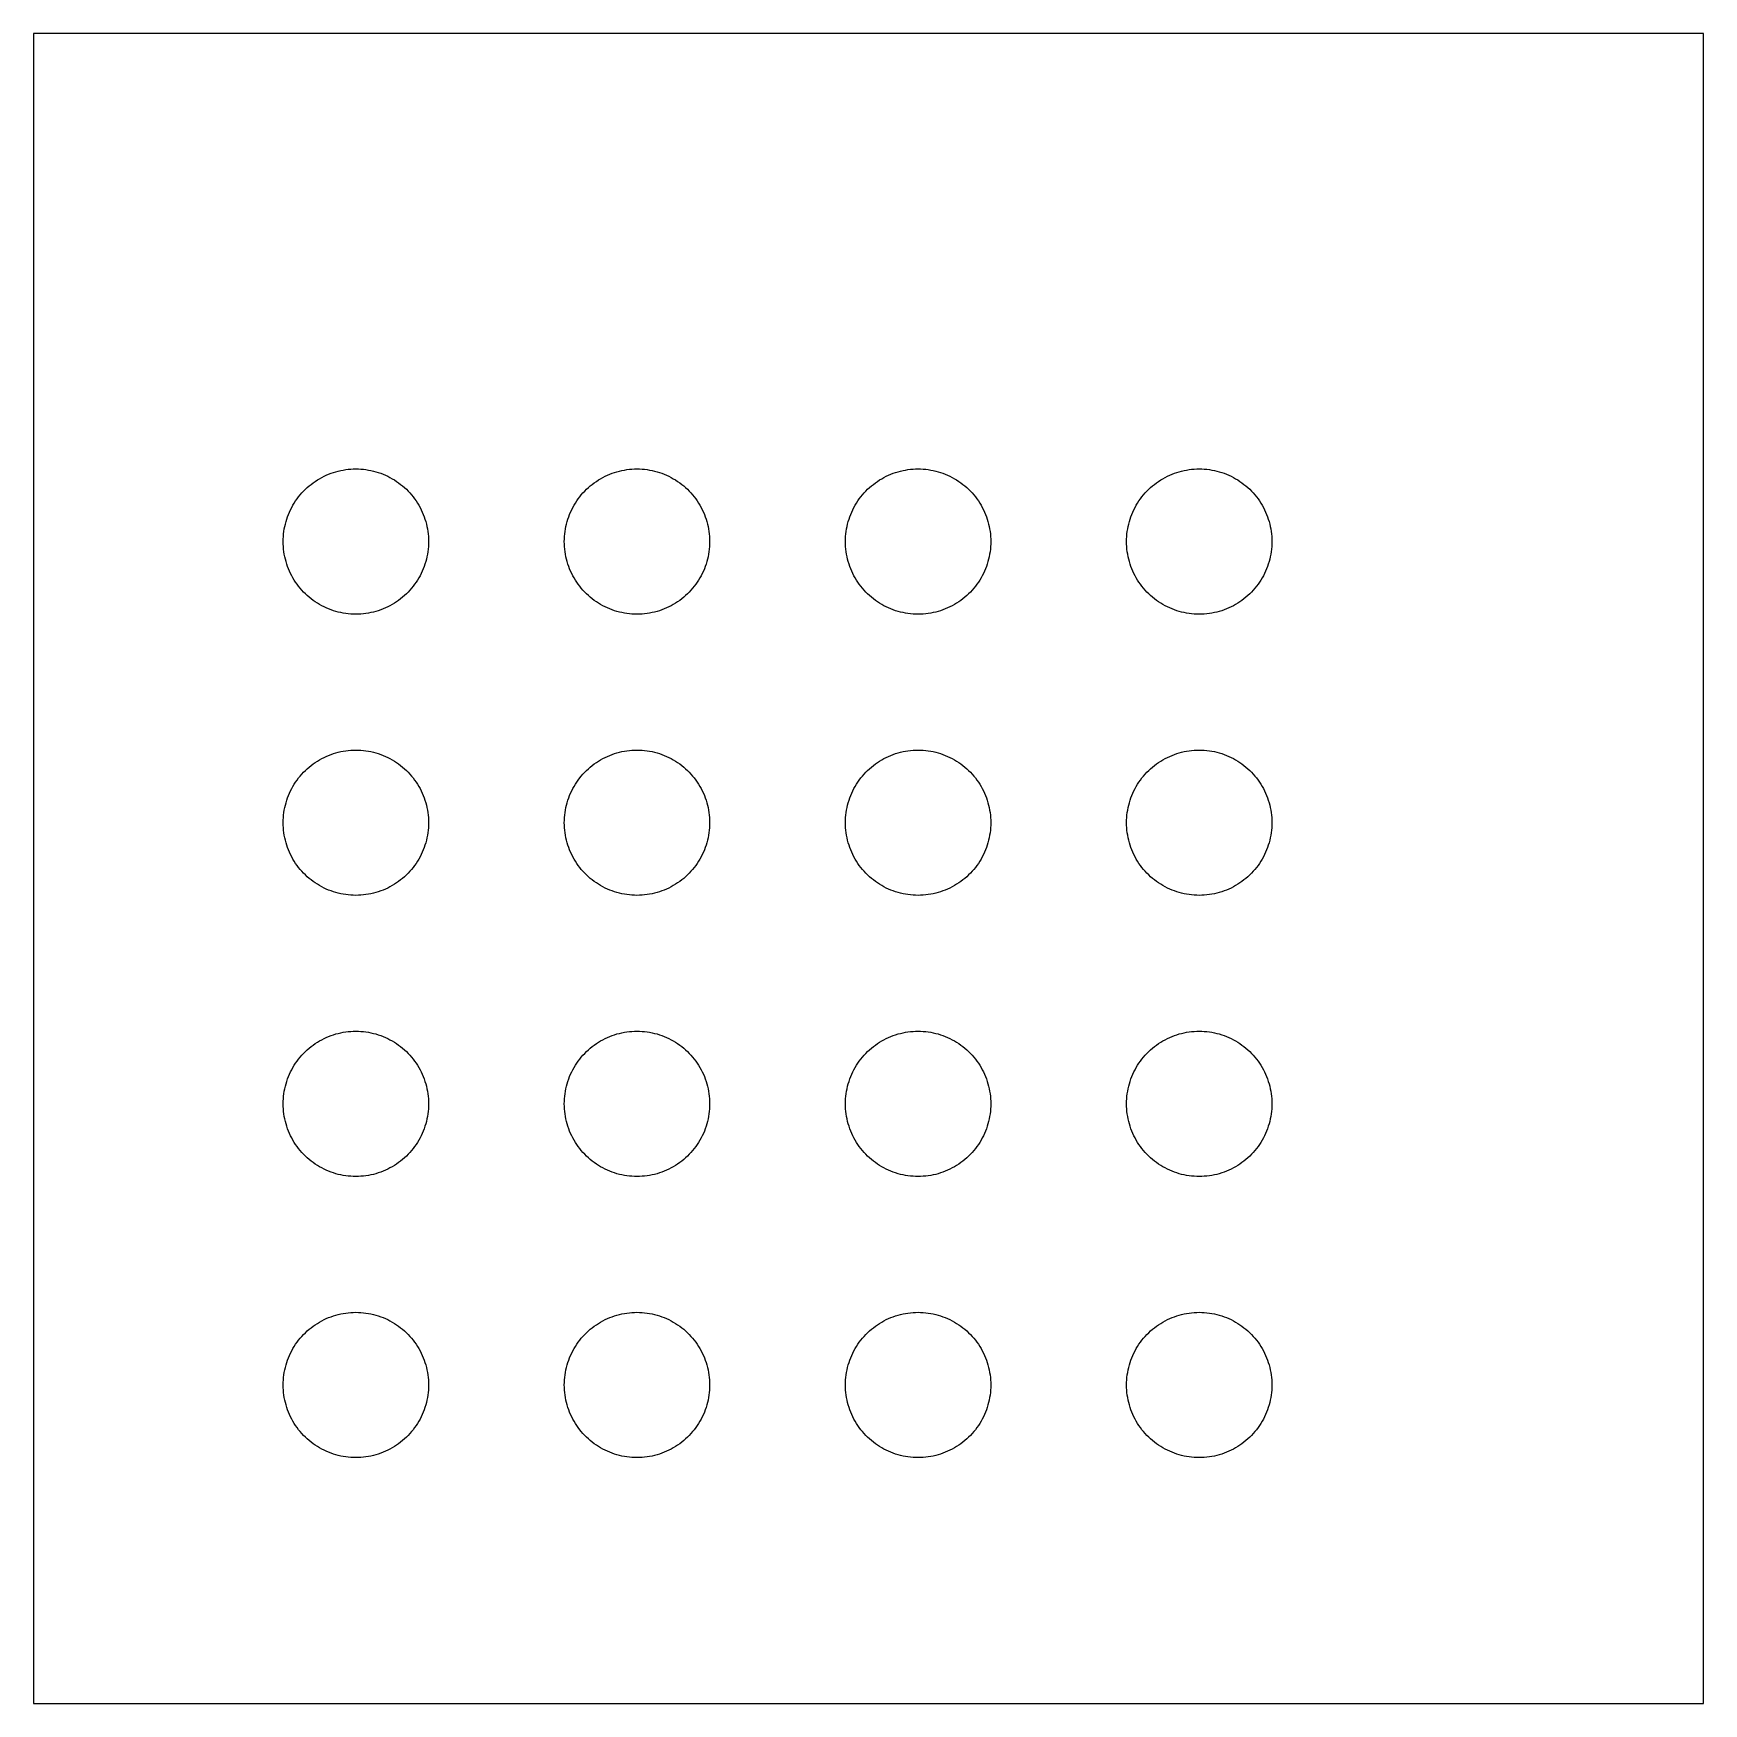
# Model space of a CAD drawing. Header units: metres. Extents: x -39 to 163, y -39 to 163.
import ezdxf

# ---------------------------------------------------------------- set-up
doc = ezdxf.new("R2010")
doc.units = ezdxf.units.M

msp = doc.modelspace()

# ---------------------------------------------------------------- linework, layer by layer
for p, q in [((163, 163), (-39, 163)), ((-39, 163), (-39, -39)), ((163, -39), (163, 163)), ((-4.65666, 108.99), (-4.39374, 109.148)), ((-4.39374, 109.148), (-4.12547, 109.296)), ((-4.12547, 109.296), (-3.85217, 109.436)), ((-3.85217, 109.436), (-3.57419, 109.565)), ((-3.57419, 109.565), (-3.29185, 109.685)), ((-3.29185, 109.685), (-3.00549, 109.795)), ((-3.00549, 109.795), (-2.71548, 109.895)), ((-2.71548, 109.895), (-2.42215, 109.985)), ((-2.42215, 109.985), (-2.12589, 110.064)), ((-2.12589, 110.064), (-1.82701, 110.133)), ((-1.82701, 110.133), (-1.52592, 110.191)), ((-1.52592, 110.191), (-1.22298, 110.239)), ((-1.22298, 110.239), (-0.91853, 110.277)), ((-0.91853, 110.277), (-0.61298, 110.304)), ((-0.61298, 110.304), (-0.30667, 110.32)), ((-0.30667, 110.32), (0, 110.325)), ((0, 110.325), (0.30667, 110.32)), ((0.30667, 110.32), (0.61298, 110.304)), ((0.61298, 110.304), (0.91853, 110.277)), ((0.91853, 110.277), (1.22298, 110.239)), ((1.22298, 110.239), (1.52592, 110.191)), ((1.52592, 110.191), (1.82701, 110.133)), ((1.82701, 110.133), (2.12589, 110.064)), ((2.12589, 110.064), (2.42215, 109.985)), ((2.42215, 109.985), (2.71548, 109.895)), ((2.71548, 109.895), (3.00549, 109.795)), ((3.00549, 109.795), (3.29185, 109.685)), ((3.29185, 109.685), (3.57419, 109.565)), ((3.57419, 109.565), (3.85217, 109.436)), ((3.85217, 109.436), (4.12547, 109.296)), ((4.12547, 109.296), (4.39374, 109.148)), ((4.39374, 109.148), (4.65666, 108.99)), ((29.3433, 108.99), (29.6062, 109.148)), ((29.6062, 109.148), (29.8745, 109.296)), ((29.8745, 109.296), (30.1478, 109.436)), ((30.1478, 109.436), (30.4258, 109.565)), ((30.4258, 109.565), (30.7081, 109.685)), ((30.7081, 109.685), (30.9945, 109.795)), ((30.9945, 109.795), (31.2845, 109.895)), ((31.2845, 109.895), (31.5778, 109.985)), ((31.5778, 109.985), (31.8741, 110.064)), ((31.8741, 110.064), (32.173, 110.133)), ((32.173, 110.133), (32.4741, 110.191)), ((32.4741, 110.191), (32.777, 110.239)), ((32.777, 110.239), (33.0815, 110.277)), ((33.0815, 110.277), (33.387, 110.304)), ((33.387, 110.304), (33.6933, 110.32)), ((33.6933, 110.32), (34, 110.325)), ((34, 110.325), (34.3067, 110.32)), ((34.3067, 110.32), (34.613, 110.304)), ((34.613, 110.304), (34.9185, 110.277)), ((34.9185, 110.277), (35.223, 110.239)), ((35.223, 110.239), (35.5259, 110.191)), ((35.5259, 110.191), (35.827, 110.133)), ((35.827, 110.133), (36.1259, 110.064)), ((36.1259, 110.064), (36.4221, 109.985)), ((36.4221, 109.985), (36.7155, 109.895)), ((36.7155, 109.895), (37.0055, 109.795)), ((37.0055, 109.795), (37.2919, 109.685)), ((37.2919, 109.685), (37.5742, 109.565)), ((37.5742, 109.565), (37.8522, 109.436)), ((37.8522, 109.436), (38.1255, 109.296)), ((38.1255, 109.296), (38.3937, 109.148)), ((38.3937, 109.148), (38.6567, 108.99)), ((63.3433, 108.99), (63.6062, 109.148)), ((63.6062, 109.148), (63.8745, 109.296)), ((63.8745, 109.296), (64.1478, 109.436)), ((64.1478, 109.436), (64.4258, 109.565)), ((64.4258, 109.565), (64.7081, 109.685)), ((64.7081, 109.685), (64.9945, 109.795)), ((64.9945, 109.795), (65.2845, 109.895)), ((65.2845, 109.895), (65.5778, 109.985)), ((65.5778, 109.985), (65.8741, 110.064)), ((65.8741, 110.064), (66.173, 110.133)), ((66.173, 110.133), (66.4741, 110.191)), ((66.4741, 110.191), (66.777, 110.239)), ((66.777, 110.239), (67.0815, 110.277)), ((67.0815, 110.277), (67.387, 110.304)), ((67.387, 110.304), (67.6933, 110.32)), ((67.6933, 110.32), (68, 110.325)), ((68, 110.325), (68.3067, 110.32)), ((68.3067, 110.32), (68.613, 110.304)), ((68.613, 110.304), (68.9185, 110.277)), ((68.9185, 110.277), (69.223, 110.239)), ((69.223, 110.239), (69.5259, 110.191)), ((69.5259, 110.191), (69.827, 110.133)), ((69.827, 110.133), (70.1259, 110.064)), ((70.1259, 110.064), (70.4221, 109.985)), ((70.4221, 109.985), (70.7155, 109.895)), ((70.7155, 109.895), (71.0055, 109.795)), ((71.0055, 109.795), (71.2919, 109.685)), ((71.2919, 109.685), (71.5742, 109.565)), ((71.5742, 109.565), (71.8522, 109.436)), ((71.8522, 109.436), (72.1255, 109.296)), ((72.1255, 109.296), (72.3937, 109.148)), ((72.3937, 109.148), (72.6567, 108.99)), ((97.3433, 108.99), (97.6062, 109.148)), ((97.6062, 109.148), (97.8745, 109.296)), ((97.8745, 109.296), (98.1478, 109.436)), ((98.1478, 109.436), (98.4258, 109.565)), ((98.4258, 109.565), (98.7081, 109.685)), ((98.7081, 109.685), (98.9945, 109.795)), ((98.9945, 109.795), (99.2845, 109.895)), ((99.2845, 109.895), (99.5778, 109.985)), ((99.5778, 109.985), (99.8741, 110.064)), ((99.8741, 110.064), (100.173, 110.133)), ((100.173, 110.133), (100.474, 110.191)), ((100.474, 110.191), (100.777, 110.239)), ((100.777, 110.239), (101.081, 110.277)), ((101.081, 110.277), (101.387, 110.304)), ((101.387, 110.304), (101.693, 110.32)), ((101.693, 110.32), (102, 110.325)), ((102, 110.325), (102.307, 110.32)), ((102.307, 110.32), (102.613, 110.304)), ((102.613, 110.304), (102.919, 110.277)), ((102.919, 110.277), (103.223, 110.239)), ((103.223, 110.239), (103.526, 110.191)), ((103.526, 110.191), (103.827, 110.133)), ((103.827, 110.133), (104.126, 110.064)), ((104.126, 110.064), (104.422, 109.985)), ((104.422, 109.985), (104.715, 109.895)), ((104.715, 109.895), (105.005, 109.795)), ((105.005, 109.795), (105.292, 109.685)), ((105.292, 109.685), (105.574, 109.565)), ((105.574, 109.565), (105.852, 109.436)), ((105.852, 109.436), (106.125, 109.296)), ((106.125, 109.296), (106.394, 109.148)), ((106.394, 109.148), (106.657, 108.99)), ((-6.92464, 106.948), (-6.73161, 107.186)), ((-6.73161, 107.186), (-6.53038, 107.417)), ((-6.53038, 107.417), (-6.3212, 107.642)), ((-6.3212, 107.642), (-6.10431, 107.859)), ((-6.10431, 107.859), (-5.87997, 108.068)), ((-5.87997, 108.068), (-5.64848, 108.269)), ((-5.64848, 108.269), (-5.41011, 108.462)), ((-5.41011, 108.462), (-5.16516, 108.647)), ((-5.16516, 108.647), (-4.91389, 108.823)), ((-4.91389, 108.823), (-4.65666, 108.99)), ((4.65666, 108.99), (4.91389, 108.823)), ((4.91389, 108.823), (5.16516, 108.647)), ((5.16516, 108.647), (5.41011, 108.462)), ((5.41011, 108.462), (5.64848, 108.269)), ((5.64848, 108.269), (5.87997, 108.068)), ((5.87997, 108.068), (6.10431, 107.859)), ((6.10431, 107.859), (6.3212, 107.642)), ((6.3212, 107.642), (6.53038, 107.417)), ((6.53038, 107.417), (6.73161, 107.186)), ((6.73161, 107.186), (6.92464, 106.948)), ((27.0753, 106.948), (27.2684, 107.186)), ((27.2684, 107.186), (27.4696, 107.417)), ((27.4696, 107.417), (27.6788, 107.642)), ((27.6788, 107.642), (27.8957, 107.859)), ((27.8957, 107.859), (28.12, 108.068)), ((28.12, 108.068), (28.3515, 108.269)), ((28.3515, 108.269), (28.5899, 108.462)), ((28.5899, 108.462), (28.8348, 108.647)), ((28.8348, 108.647), (29.0861, 108.823)), ((29.0861, 108.823), (29.3433, 108.99)), ((38.6567, 108.99), (38.9139, 108.823)), ((38.9139, 108.823), (39.1652, 108.647)), ((39.1652, 108.647), (39.4101, 108.462)), ((39.4101, 108.462), (39.6485, 108.269)), ((39.6485, 108.269), (39.88, 108.068)), ((39.88, 108.068), (40.1043, 107.859)), ((40.1043, 107.859), (40.3212, 107.642)), ((40.3212, 107.642), (40.5304, 107.417)), ((40.5304, 107.417), (40.7316, 107.186)), ((40.7316, 107.186), (40.9246, 106.948)), ((61.0753, 106.948), (61.2684, 107.186)), ((61.2684, 107.186), (61.4696, 107.417)), ((61.4696, 107.417), (61.6788, 107.642)), ((61.6788, 107.642), (61.8957, 107.859)), ((61.8957, 107.859), (62.12, 108.068)), ((62.12, 108.068), (62.3515, 108.269)), ((62.3515, 108.269), (62.5899, 108.462)), ((62.5899, 108.462), (62.8348, 108.647)), ((62.8348, 108.647), (63.0861, 108.823)), ((63.0861, 108.823), (63.3433, 108.99)), ((72.6567, 108.99), (72.9139, 108.823)), ((72.9139, 108.823), (73.1652, 108.647)), ((73.1652, 108.647), (73.4101, 108.462)), ((73.4101, 108.462), (73.6485, 108.269)), ((73.6485, 108.269), (73.88, 108.068)), ((73.88, 108.068), (74.1043, 107.859)), ((74.1043, 107.859), (74.3212, 107.642)), ((74.3212, 107.642), (74.5304, 107.417)), ((74.5304, 107.417), (74.7316, 107.186)), ((74.7316, 107.186), (74.9246, 106.948)), ((95.0753, 106.948), (95.2684, 107.186)), ((95.2684, 107.186), (95.4696, 107.417)), ((95.4696, 107.417), (95.6788, 107.642)), ((95.6788, 107.642), (95.8957, 107.859)), ((95.8957, 107.859), (96.12, 108.068)), ((96.12, 108.068), (96.3515, 108.269)), ((96.3515, 108.269), (96.5899, 108.462)), ((96.5899, 108.462), (96.8348, 108.647)), ((96.8348, 108.647), (97.0861, 108.823)), ((97.0861, 108.823), (97.3433, 108.99)), ((106.657, 108.99), (106.914, 108.823)), ((106.914, 108.823), (107.165, 108.647)), ((107.165, 108.647), (107.41, 108.462)), ((107.41, 108.462), (107.648, 108.269)), ((107.648, 108.269), (107.88, 108.068)), ((107.88, 108.068), (108.104, 107.859)), ((108.104, 107.859), (108.321, 107.642)), ((108.321, 107.642), (108.53, 107.417)), ((108.53, 107.417), (108.732, 107.186)), ((108.732, 107.186), (108.925, 106.948)), ((-8.14761, 104.829), (-8.02777, 105.112)), ((-8.02777, 105.112), (-7.89815, 105.39)), ((-7.89815, 105.39), (-7.7589, 105.663)), ((-7.7589, 105.663), (-7.61018, 105.931)), ((-7.61018, 105.931), (-7.45221, 106.194)), ((-7.45221, 106.194), (-7.28516, 106.451)), ((-7.28516, 106.451), (-7.10922, 106.703)), ((-7.10922, 106.703), (-6.92464, 106.948)), ((6.92464, 106.948), (7.10922, 106.703)), ((7.10922, 106.703), (7.28516, 106.451)), ((7.28516, 106.451), (7.45221, 106.194)), ((7.45221, 106.194), (7.61018, 105.931)), ((7.61018, 105.931), (7.7589, 105.663)), ((7.7589, 105.663), (7.89815, 105.39)), ((7.89815, 105.39), (8.02777, 105.112)), ((8.02777, 105.112), (8.14761, 104.829)), ((25.8524, 104.829), (25.9722, 105.112)), ((25.9722, 105.112), (26.1018, 105.39)), ((26.1018, 105.39), (26.2411, 105.663)), ((26.2411, 105.663), (26.3898, 105.931)), ((26.3898, 105.931), (26.5478, 106.194)), ((26.5478, 106.194), (26.7148, 106.451)), ((26.7148, 106.451), (26.8908, 106.703)), ((26.8908, 106.703), (27.0753, 106.948)), ((40.9246, 106.948), (41.1092, 106.703)), ((41.1092, 106.703), (41.2852, 106.451)), ((41.2852, 106.451), (41.4522, 106.194)), ((41.4522, 106.194), (41.6102, 105.931)), ((41.6102, 105.931), (41.7589, 105.663)), ((41.7589, 105.663), (41.8981, 105.39)), ((41.8981, 105.39), (42.0278, 105.112)), ((42.0278, 105.112), (42.1476, 104.829)), ((59.8524, 104.829), (59.9722, 105.112)), ((59.9722, 105.112), (60.1018, 105.39)), ((60.1018, 105.39), (60.2411, 105.663)), ((60.2411, 105.663), (60.3898, 105.931)), ((60.3898, 105.931), (60.5478, 106.194)), ((60.5478, 106.194), (60.7148, 106.451)), ((60.7148, 106.451), (60.8908, 106.703)), ((60.8908, 106.703), (61.0753, 106.948)), ((74.9246, 106.948), (75.1092, 106.703)), ((75.1092, 106.703), (75.2852, 106.451)), ((75.2852, 106.451), (75.4522, 106.194)), ((75.4522, 106.194), (75.6102, 105.931)), ((75.6102, 105.931), (75.7589, 105.663)), ((75.7589, 105.663), (75.8981, 105.39)), ((75.8981, 105.39), (76.0278, 105.112)), ((76.0278, 105.112), (76.1476, 104.829)), ((93.8524, 104.829), (93.9722, 105.112)), ((93.9722, 105.112), (94.1018, 105.39)), ((94.1018, 105.39), (94.2411, 105.663)), ((94.2411, 105.663), (94.3898, 105.931)), ((94.3898, 105.931), (94.5478, 106.194)), ((94.5478, 106.194), (94.7148, 106.451)), ((94.7148, 106.451), (94.8908, 106.703)), ((94.8908, 106.703), (95.0753, 106.948)), ((108.925, 106.948), (109.109, 106.703)), ((109.109, 106.703), (109.285, 106.451)), ((109.285, 106.451), (109.452, 106.194)), ((109.452, 106.194), (109.61, 105.931)), ((109.61, 105.931), (109.759, 105.663)), ((109.759, 105.663), (109.898, 105.39)), ((109.898, 105.39), (110.028, 105.112)), ((110.028, 105.112), (110.148, 104.829)), ((-8.70198, 102.76), (-8.65399, 103.063)), ((-8.65399, 103.063), (-8.59546, 103.365)), ((-8.59546, 103.365), (-8.52646, 103.663)), ((-8.52646, 103.663), (-8.44708, 103.96)), ((-8.44708, 103.96), (-8.35741, 104.253)), ((-8.35741, 104.253), (-8.25754, 104.543)), ((-8.25754, 104.543), (-8.14761, 104.829)), ((8.14761, 104.829), (8.25754, 104.543)), ((8.25754, 104.543), (8.35741, 104.253)), ((8.35741, 104.253), (8.44708, 103.96)), ((8.44708, 103.96), (8.52646, 103.663)), ((8.52646, 103.663), (8.59546, 103.365)), ((8.59546, 103.365), (8.65399, 103.063)), ((8.65399, 103.063), (8.70198, 102.76)), ((25.298, 102.76), (25.346, 103.063)), ((25.346, 103.063), (25.4045, 103.365)), ((25.4045, 103.365), (25.4735, 103.663)), ((25.4735, 103.663), (25.5529, 103.96)), ((25.5529, 103.96), (25.6426, 104.253)), ((25.6426, 104.253), (25.7424, 104.543)), ((25.7424, 104.543), (25.8524, 104.829)), ((42.1476, 104.829), (42.2575, 104.543)), ((42.2575, 104.543), (42.3574, 104.253)), ((42.3574, 104.253), (42.4471, 103.96)), ((42.4471, 103.96), (42.5265, 103.663)), ((42.5265, 103.663), (42.5955, 103.365)), ((42.5955, 103.365), (42.654, 103.063)), ((42.654, 103.063), (42.702, 102.76)), ((59.298, 102.76), (59.346, 103.063)), ((59.346, 103.063), (59.4045, 103.365)), ((59.4045, 103.365), (59.4735, 103.663)), ((59.4735, 103.663), (59.5529, 103.96)), ((59.5529, 103.96), (59.6426, 104.253)), ((59.6426, 104.253), (59.7424, 104.543)), ((59.7424, 104.543), (59.8524, 104.829)), ((76.1476, 104.829), (76.2575, 104.543)), ((76.2575, 104.543), (76.3574, 104.253)), ((76.3574, 104.253), (76.4471, 103.96)), ((76.4471, 103.96), (76.5265, 103.663)), ((76.5265, 103.663), (76.5955, 103.365)), ((76.5955, 103.365), (76.654, 103.063)), ((76.654, 103.063), (76.702, 102.76)), ((93.298, 102.76), (93.346, 103.063)), ((93.346, 103.063), (93.4045, 103.365)), ((93.4045, 103.365), (93.4735, 103.663)), ((93.4735, 103.663), (93.5529, 103.96)), ((93.5529, 103.96), (93.6426, 104.253)), ((93.6426, 104.253), (93.7424, 104.543)), ((93.7424, 104.543), (93.8524, 104.829)), ((110.148, 104.829), (110.258, 104.543)), ((110.258, 104.543), (110.357, 104.253)), ((110.357, 104.253), (110.447, 103.96)), ((110.447, 103.96), (110.526, 103.663)), ((110.526, 103.663), (110.595, 103.365)), ((110.595, 103.365), (110.654, 103.063)), ((110.654, 103.063), (110.702, 102.76)), ((-8.78749, 101.537), (-8.78214, 101.844)), ((-8.78214, 101.231), (-8.78749, 101.537)), ((-8.78214, 101.844), (-8.76608, 102.15)), ((-8.76608, 100.925), (-8.78214, 101.231)), ((-8.76608, 102.15), (-8.73935, 102.456)), ((-8.73935, 102.456), (-8.70198, 102.76)), ((8.70198, 102.76), (8.73935, 102.456)), ((8.73935, 102.456), (8.76608, 102.15)), ((8.76608, 102.15), (8.78214, 101.844)), ((8.78214, 101.231), (8.76608, 100.925)), ((8.78214, 101.844), (8.78749, 101.537)), ((8.78749, 101.537), (8.78214, 101.231)), ((25.2125, 101.537), (25.2178, 101.844)), ((25.2178, 101.231), (25.2125, 101.537)), ((25.2178, 101.844), (25.2339, 102.15)), ((25.2339, 100.925), (25.2178, 101.231)), ((25.2339, 102.15), (25.2606, 102.456)), ((25.2606, 102.456), (25.298, 102.76)), ((42.702, 102.76), (42.7393, 102.456)), ((42.7393, 102.456), (42.7661, 102.15)), ((42.7661, 102.15), (42.7821, 101.844)), ((42.7821, 101.231), (42.7661, 100.925)), ((42.7821, 101.844), (42.7875, 101.537)), ((42.7875, 101.537), (42.7821, 101.231)), ((59.2125, 101.537), (59.2178, 101.844)), ((59.2178, 101.231), (59.2125, 101.537)), ((59.2178, 101.844), (59.2339, 102.15)), ((59.2339, 100.925), (59.2178, 101.231)), ((59.2339, 102.15), (59.2606, 102.456)), ((59.2606, 102.456), (59.298, 102.76)), ((76.702, 102.76), (76.7393, 102.456)), ((76.7393, 102.456), (76.7661, 102.15)), ((76.7661, 102.15), (76.7821, 101.844)), ((76.7821, 101.231), (76.7661, 100.925)), ((76.7821, 101.844), (76.7875, 101.537)), ((76.7875, 101.537), (76.7821, 101.231)), ((93.2125, 101.537), (93.2178, 101.844)), ((93.2178, 101.231), (93.2125, 101.537)), ((93.2178, 101.844), (93.2339, 102.15)), ((93.2339, 100.925), (93.2178, 101.231)), ((93.2339, 102.15), (93.2606, 102.456)), ((93.2606, 102.456), (93.298, 102.76)), ((110.702, 102.76), (110.739, 102.456)), ((110.739, 102.456), (110.766, 102.15)), ((110.766, 102.15), (110.782, 101.844)), ((110.782, 101.231), (110.766, 100.925)), ((110.782, 101.844), (110.787, 101.537)), ((110.787, 101.537), (110.782, 101.231)), ((-8.73935, 100.619), (-8.76608, 100.925)), ((-8.70198, 100.315), (-8.73935, 100.619)), ((-8.65399, 100.012), (-8.70198, 100.315)), ((-8.59546, 99.7105), (-8.65399, 100.012)), ((-8.52646, 99.4116), (-8.59546, 99.7105)), ((-8.44708, 99.1153), (-8.52646, 99.4116)), ((-8.35741, 98.822), (-8.44708, 99.1153)), ((8.44708, 99.1153), (8.35741, 98.822)), ((8.52646, 99.4116), (8.44708, 99.1153)), ((8.59546, 99.7105), (8.52646, 99.4116)), ((8.65399, 100.012), (8.59546, 99.7105)), ((8.70198, 100.315), (8.65399, 100.012)), ((8.73935, 100.619), (8.70198, 100.315)), ((8.76608, 100.925), (8.73935, 100.619)), ((25.2606, 100.619), (25.2339, 100.925)), ((25.298, 100.315), (25.2606, 100.619)), ((25.346, 100.012), (25.298, 100.315)), ((25.4045, 99.7105), (25.346, 100.012)), ((25.4735, 99.4116), (25.4045, 99.7105)), ((25.5529, 99.1153), (25.4735, 99.4116)), ((25.6426, 98.822), (25.5529, 99.1153)), ((42.4471, 99.1153), (42.3574, 98.822)), ((42.5265, 99.4116), (42.4471, 99.1153)), ((42.5955, 99.7105), (42.5265, 99.4116)), ((42.654, 100.012), (42.5955, 99.7105)), ((42.702, 100.315), (42.654, 100.012)), ((42.7393, 100.619), (42.702, 100.315)), ((42.7661, 100.925), (42.7393, 100.619)), ((59.2606, 100.619), (59.2339, 100.925)), ((59.298, 100.315), (59.2606, 100.619)), ((59.346, 100.012), (59.298, 100.315)), ((59.4045, 99.7105), (59.346, 100.012)), ((59.4735, 99.4116), (59.4045, 99.7105)), ((59.5529, 99.1153), (59.4735, 99.4116)), ((59.6426, 98.822), (59.5529, 99.1153)), ((76.4471, 99.1153), (76.3574, 98.822)), ((76.5265, 99.4116), (76.4471, 99.1153)), ((76.5955, 99.7105), (76.5265, 99.4116)), ((76.654, 100.012), (76.5955, 99.7105)), ((76.702, 100.315), (76.654, 100.012)), ((76.7393, 100.619), (76.702, 100.315)), ((76.7661, 100.925), (76.7393, 100.619)), ((93.2606, 100.619), (93.2339, 100.925)), ((93.298, 100.315), (93.2606, 100.619)), ((93.346, 100.012), (93.298, 100.315)), ((93.4045, 99.7105), (93.346, 100.012)), ((93.4735, 99.4116), (93.4045, 99.7105)), ((93.5529, 99.1153), (93.4735, 99.4116)), ((93.6426, 98.822), (93.5529, 99.1153)), ((110.447, 99.1153), (110.357, 98.822)), ((110.526, 99.4116), (110.447, 99.1153)), ((110.595, 99.7105), (110.526, 99.4116)), ((110.654, 100.012), (110.595, 99.7105)), ((110.702, 100.315), (110.654, 100.012)), ((110.739, 100.619), (110.702, 100.315)), ((110.766, 100.925), (110.739, 100.619)), ((-8.25754, 98.532), (-8.35741, 98.822)), ((-8.14761, 98.2456), (-8.25754, 98.532)), ((-8.02777, 97.9633), (-8.14761, 98.2456)), ((-7.89815, 97.6853), (-8.02777, 97.9633)), ((-7.7589, 97.412), (-7.89815, 97.6853)), ((-7.61018, 97.1437), (-7.7589, 97.412)), ((-7.45221, 96.8808), (-7.61018, 97.1437)), ((7.61018, 97.1437), (7.45221, 96.8808)), ((7.7589, 97.412), (7.61018, 97.1437)), ((7.89815, 97.6853), (7.7589, 97.412)), ((8.02777, 97.9633), (7.89815, 97.6853)), ((8.14761, 98.2456), (8.02777, 97.9633)), ((8.25754, 98.532), (8.14761, 98.2456)), ((8.35741, 98.822), (8.25754, 98.532)), ((25.7424, 98.532), (25.6426, 98.822)), ((25.8524, 98.2456), (25.7424, 98.532)), ((25.9722, 97.9633), (25.8524, 98.2456)), ((26.1018, 97.6853), (25.9722, 97.9633)), ((26.2411, 97.412), (26.1018, 97.6853)), ((26.3898, 97.1437), (26.2411, 97.412)), ((26.5478, 96.8808), (26.3898, 97.1437)), ((41.6102, 97.1437), (41.4522, 96.8808)), ((41.7589, 97.412), (41.6102, 97.1437)), ((41.8981, 97.6853), (41.7589, 97.412)), ((42.0278, 97.9633), (41.8981, 97.6853)), ((42.1476, 98.2456), (42.0278, 97.9633)), ((42.2575, 98.532), (42.1476, 98.2456)), ((42.3574, 98.822), (42.2575, 98.532)), ((59.7424, 98.532), (59.6426, 98.822)), ((59.8524, 98.2456), (59.7424, 98.532)), ((59.9722, 97.9633), (59.8524, 98.2456)), ((60.1018, 97.6853), (59.9722, 97.9633)), ((60.2411, 97.412), (60.1018, 97.6853)), ((60.3898, 97.1437), (60.2411, 97.412)), ((60.5478, 96.8808), (60.3898, 97.1437)), ((75.6102, 97.1437), (75.4522, 96.8808)), ((75.7589, 97.412), (75.6102, 97.1437)), ((75.8981, 97.6853), (75.7589, 97.412)), ((76.0278, 97.9633), (75.8981, 97.6853)), ((76.1476, 98.2456), (76.0278, 97.9633)), ((76.2575, 98.532), (76.1476, 98.2456)), ((76.3574, 98.822), (76.2575, 98.532)), ((93.7424, 98.532), (93.6426, 98.822)), ((93.8524, 98.2456), (93.7424, 98.532)), ((93.9722, 97.9633), (93.8524, 98.2456)), ((94.1018, 97.6853), (93.9722, 97.9633)), ((94.2411, 97.412), (94.1018, 97.6853)), ((94.3898, 97.1437), (94.2411, 97.412)), ((94.5478, 96.8808), (94.3898, 97.1437)), ((109.61, 97.1437), (109.452, 96.8808)), ((109.759, 97.412), (109.61, 97.1437)), ((109.898, 97.6853), (109.759, 97.412)), ((110.028, 97.9633), (109.898, 97.6853)), ((110.148, 98.2456), (110.028, 97.9633)), ((110.258, 98.532), (110.148, 98.2456)), ((110.357, 98.822), (110.258, 98.532)), ((-7.28516, 96.6236), (-7.45221, 96.8808)), ((-7.10922, 96.3723), (-7.28516, 96.6236)), ((-6.92464, 96.1274), (-7.10922, 96.3723)), ((-6.73161, 95.889), (-6.92464, 96.1274)), ((-6.53038, 95.6575), (-6.73161, 95.889)), ((-6.3212, 95.4332), (-6.53038, 95.6575)), ((-6.10431, 95.2163), (-6.3212, 95.4332)), ((-5.87997, 95.0071), (-6.10431, 95.2163)), ((-5.64848, 94.8059), (-5.87997, 95.0071)), ((5.87997, 95.0071), (5.64848, 94.8059)), ((6.10431, 95.2163), (5.87997, 95.0071)), ((6.3212, 95.4332), (6.10431, 95.2163)), ((6.53038, 95.6575), (6.3212, 95.4332)), ((6.73161, 95.889), (6.53038, 95.6575)), ((6.92464, 96.1274), (6.73161, 95.889)), ((7.10922, 96.3723), (6.92464, 96.1274)), ((7.28516, 96.6236), (7.10922, 96.3723)), ((7.45221, 96.8808), (7.28516, 96.6236)), ((26.7148, 96.6236), (26.5478, 96.8808)), ((26.8908, 96.3723), (26.7148, 96.6236)), ((27.0753, 96.1274), (26.8908, 96.3723)), ((27.2684, 95.889), (27.0753, 96.1274)), ((27.4696, 95.6575), (27.2684, 95.889)), ((27.6788, 95.4332), (27.4696, 95.6575)), ((27.8957, 95.2163), (27.6788, 95.4332)), ((28.12, 95.0071), (27.8957, 95.2163)), ((28.3515, 94.8059), (28.12, 95.0071)), ((39.88, 95.0071), (39.6485, 94.8059)), ((40.1043, 95.2163), (39.88, 95.0071)), ((40.3212, 95.4332), (40.1043, 95.2163)), ((40.5304, 95.6575), (40.3212, 95.4332)), ((40.7316, 95.889), (40.5304, 95.6575)), ((40.9246, 96.1274), (40.7316, 95.889)), ((41.1092, 96.3723), (40.9246, 96.1274)), ((41.2852, 96.6236), (41.1092, 96.3723)), ((41.4522, 96.8808), (41.2852, 96.6236)), ((60.7148, 96.6236), (60.5478, 96.8808)), ((60.8908, 96.3723), (60.7148, 96.6236)), ((61.0753, 96.1274), (60.8908, 96.3723)), ((61.2684, 95.889), (61.0753, 96.1274)), ((61.4696, 95.6575), (61.2684, 95.889)), ((61.6788, 95.4332), (61.4696, 95.6575)), ((61.8957, 95.2163), (61.6788, 95.4332)), ((62.12, 95.0071), (61.8957, 95.2163)), ((62.3515, 94.8059), (62.12, 95.0071)), ((73.88, 95.0071), (73.6485, 94.8059)), ((74.1043, 95.2163), (73.88, 95.0071)), ((74.3212, 95.4332), (74.1043, 95.2163)), ((74.5304, 95.6575), (74.3212, 95.4332)), ((74.7316, 95.889), (74.5304, 95.6575)), ((74.9246, 96.1274), (74.7316, 95.889)), ((75.1092, 96.3723), (74.9246, 96.1274)), ((75.2852, 96.6236), (75.1092, 96.3723)), ((75.4522, 96.8808), (75.2852, 96.6236)), ((94.7148, 96.6236), (94.5478, 96.8808)), ((94.8908, 96.3723), (94.7148, 96.6236)), ((95.0753, 96.1274), (94.8908, 96.3723)), ((95.2684, 95.889), (95.0753, 96.1274)), ((95.4696, 95.6575), (95.2684, 95.889)), ((95.6788, 95.4332), (95.4696, 95.6575)), ((95.8957, 95.2163), (95.6788, 95.4332)), ((96.12, 95.0071), (95.8957, 95.2163)), ((96.3515, 94.8059), (96.12, 95.0071)), ((107.88, 95.0071), (107.648, 94.8059)), ((108.104, 95.2163), (107.88, 95.0071)), ((108.321, 95.4332), (108.104, 95.2163)), ((108.53, 95.6575), (108.321, 95.4332)), ((108.732, 95.889), (108.53, 95.6575)), ((108.925, 96.1274), (108.732, 95.889)), ((109.109, 96.3723), (108.925, 96.1274)), ((109.285, 96.6236), (109.109, 96.3723)), ((109.452, 96.8808), (109.285, 96.6236)), ((-5.41011, 94.6129), (-5.64848, 94.8059)), ((-5.16516, 94.4283), (-5.41011, 94.6129)), ((-4.91389, 94.2523), (-5.16516, 94.4283)), ((-4.65666, 94.0853), (-4.91389, 94.2523)), ((-4.39374, 93.9273), (-4.65666, 94.0853)), ((-4.12547, 93.7786), (-4.39374, 93.9273)), ((-3.85217, 93.6393), (-4.12547, 93.7786)), ((-3.57419, 93.5097), (-3.85217, 93.6393)), ((-3.29185, 93.3899), (-3.57419, 93.5097)), ((-3.00549, 93.2799), (-3.29185, 93.3899)), ((-2.71548, 93.1801), (-3.00549, 93.2799)), ((-2.42215, 93.0904), (-2.71548, 93.1801)), ((-2.12589, 93.011), (-2.42215, 93.0904)), ((-1.82701, 92.942), (-2.12589, 93.011)), ((-1.52592, 92.8835), (-1.82701, 92.942)), ((1.82701, 92.942), (1.52592, 92.8835)), ((2.12589, 93.011), (1.82701, 92.942)), ((2.42215, 93.0904), (2.12589, 93.011)), ((2.71548, 93.1801), (2.42215, 93.0904)), ((3.00549, 93.2799), (2.71548, 93.1801)), ((3.29185, 93.3899), (3.00549, 93.2799)), ((3.57419, 93.5097), (3.29185, 93.3899)), ((3.85217, 93.6393), (3.57419, 93.5097)), ((4.12547, 93.7786), (3.85217, 93.6393)), ((4.39374, 93.9273), (4.12547, 93.7786)), ((4.65666, 94.0853), (4.39374, 93.9273)), ((4.91389, 94.2523), (4.65666, 94.0853)), ((5.16516, 94.4283), (4.91389, 94.2523)), ((5.41011, 94.6129), (5.16516, 94.4283)), ((5.64848, 94.8059), (5.41011, 94.6129)), ((28.5899, 94.6129), (28.3515, 94.8059)), ((28.8348, 94.4283), (28.5899, 94.6129)), ((29.0861, 94.2523), (28.8348, 94.4283)), ((29.3433, 94.0853), (29.0861, 94.2523)), ((29.6062, 93.9273), (29.3433, 94.0853)), ((29.8745, 93.7786), (29.6062, 93.9273)), ((30.1478, 93.6393), (29.8745, 93.7786)), ((30.4258, 93.5097), (30.1478, 93.6393)), ((30.7081, 93.3899), (30.4258, 93.5097)), ((30.9945, 93.2799), (30.7081, 93.3899)), ((31.2845, 93.1801), (30.9945, 93.2799)), ((31.5778, 93.0904), (31.2845, 93.1801)), ((31.8741, 93.011), (31.5778, 93.0904)), ((32.173, 92.942), (31.8741, 93.011)), ((32.4741, 92.8835), (32.173, 92.942)), ((35.827, 92.942), (35.5259, 92.8835)), ((36.1259, 93.011), (35.827, 92.942)), ((36.4221, 93.0904), (36.1259, 93.011)), ((36.7155, 93.1801), (36.4221, 93.0904)), ((37.0055, 93.2799), (36.7155, 93.1801)), ((37.2919, 93.3899), (37.0055, 93.2799)), ((37.5742, 93.5097), (37.2919, 93.3899)), ((37.8522, 93.6393), (37.5742, 93.5097)), ((38.1255, 93.7786), (37.8522, 93.6393)), ((38.3937, 93.9273), (38.1255, 93.7786)), ((38.6567, 94.0853), (38.3937, 93.9273)), ((38.9139, 94.2523), (38.6567, 94.0853)), ((39.1652, 94.4283), (38.9139, 94.2523)), ((39.4101, 94.6129), (39.1652, 94.4283)), ((39.6485, 94.8059), (39.4101, 94.6129)), ((62.5899, 94.6129), (62.3515, 94.8059)), ((62.8348, 94.4283), (62.5899, 94.6129)), ((63.0861, 94.2523), (62.8348, 94.4283)), ((63.3433, 94.0853), (63.0861, 94.2523)), ((63.6062, 93.9273), (63.3433, 94.0853)), ((63.8745, 93.7786), (63.6062, 93.9273)), ((64.1478, 93.6393), (63.8745, 93.7786)), ((64.4258, 93.5097), (64.1478, 93.6393)), ((64.7081, 93.3899), (64.4258, 93.5097)), ((64.9945, 93.2799), (64.7081, 93.3899)), ((65.2845, 93.1801), (64.9945, 93.2799)), ((65.5778, 93.0904), (65.2845, 93.1801)), ((65.8741, 93.011), (65.5778, 93.0904)), ((66.173, 92.942), (65.8741, 93.011)), ((66.4741, 92.8835), (66.173, 92.942)), ((69.827, 92.942), (69.5259, 92.8835)), ((70.1259, 93.011), (69.827, 92.942)), ((70.4221, 93.0904), (70.1259, 93.011)), ((70.7155, 93.1801), (70.4221, 93.0904)), ((71.0055, 93.2799), (70.7155, 93.1801)), ((71.2919, 93.3899), (71.0055, 93.2799)), ((71.5742, 93.5097), (71.2919, 93.3899)), ((71.8522, 93.6393), (71.5742, 93.5097)), ((72.1255, 93.7786), (71.8522, 93.6393)), ((72.3937, 93.9273), (72.1255, 93.7786)), ((72.6567, 94.0853), (72.3937, 93.9273)), ((72.9139, 94.2523), (72.6567, 94.0853)), ((73.1652, 94.4283), (72.9139, 94.2523)), ((73.4101, 94.6129), (73.1652, 94.4283)), ((73.6485, 94.8059), (73.4101, 94.6129)), ((96.5899, 94.6129), (96.3515, 94.8059)), ((96.8348, 94.4283), (96.5899, 94.6129)), ((97.0861, 94.2523), (96.8348, 94.4283)), ((97.3433, 94.0853), (97.0861, 94.2523)), ((97.6062, 93.9273), (97.3433, 94.0853)), ((97.8745, 93.7786), (97.6062, 93.9273)), ((98.1478, 93.6393), (97.8745, 93.7786)), ((98.4258, 93.5097), (98.1478, 93.6393)), ((98.7081, 93.3899), (98.4258, 93.5097)), ((98.9945, 93.2799), (98.7081, 93.3899)), ((99.2845, 93.1801), (98.9945, 93.2799)), ((99.5778, 93.0904), (99.2845, 93.1801)), ((99.8741, 93.011), (99.5778, 93.0904)), ((100.173, 92.942), (99.8741, 93.011)), ((100.474, 92.8835), (100.173, 92.942)), ((103.827, 92.942), (103.526, 92.8835)), ((104.126, 93.011), (103.827, 92.942)), ((104.422, 93.0904), (104.126, 93.011)), ((104.715, 93.1801), (104.422, 93.0904)), ((105.005, 93.2799), (104.715, 93.1801)), ((105.292, 93.3899), (105.005, 93.2799)), ((105.574, 93.5097), (105.292, 93.3899)), ((105.852, 93.6393), (105.574, 93.5097)), ((106.125, 93.7786), (105.852, 93.6393)), ((106.394, 93.9273), (106.125, 93.7786)), ((106.657, 94.0853), (106.394, 93.9273)), ((106.914, 94.2523), (106.657, 94.0853)), ((107.165, 94.4283), (106.914, 94.2523)), ((107.41, 94.6129), (107.165, 94.4283)), ((107.648, 94.8059), (107.41, 94.6129)), ((-1.22298, 92.8355), (-1.52592, 92.8835)), ((-0.91853, 92.7981), (-1.22298, 92.8355)), ((-0.61298, 92.7714), (-0.91853, 92.7981)), ((-0.30667, 92.7553), (-0.61298, 92.7714)), ((0, 92.75), (-0.30667, 92.7553)), ((0.30667, 92.7553), (0, 92.75)), ((0.61298, 92.7714), (0.30667, 92.7553)), ((0.91853, 92.7981), (0.61298, 92.7714)), ((1.22298, 92.8355), (0.91853, 92.7981)), ((1.52592, 92.8835), (1.22298, 92.8355)), ((32.777, 92.8355), (32.4741, 92.8835)), ((33.0815, 92.7981), (32.777, 92.8355)), ((33.387, 92.7714), (33.0815, 92.7981)), ((33.6933, 92.7553), (33.387, 92.7714)), ((34, 92.75), (33.6933, 92.7553)), ((34.3067, 92.7553), (34, 92.75)), ((34.613, 92.7714), (34.3067, 92.7553)), ((34.9185, 92.7981), (34.613, 92.7714)), ((35.223, 92.8355), (34.9185, 92.7981)), ((35.5259, 92.8835), (35.223, 92.8355)), ((66.777, 92.8355), (66.4741, 92.8835)), ((67.0815, 92.7981), (66.777, 92.8355)), ((67.387, 92.7714), (67.0815, 92.7981)), ((67.6933, 92.7553), (67.387, 92.7714)), ((68, 92.75), (67.6933, 92.7553)), ((68.3067, 92.7553), (68, 92.75)), ((68.613, 92.7714), (68.3067, 92.7553)), ((68.9185, 92.7981), (68.613, 92.7714)), ((69.223, 92.8355), (68.9185, 92.7981)), ((69.5259, 92.8835), (69.223, 92.8355)), ((100.777, 92.8355), (100.474, 92.8835)), ((101.081, 92.7981), (100.777, 92.8355)), ((101.387, 92.7714), (101.081, 92.7981)), ((101.693, 92.7553), (101.387, 92.7714)), ((102, 92.75), (101.693, 92.7553)), ((102.307, 92.7553), (102, 92.75)), ((102.613, 92.7714), (102.307, 92.7553)), ((102.919, 92.7981), (102.613, 92.7714)), ((103.223, 92.8355), (102.919, 92.7981)), ((103.526, 92.8835), (103.223, 92.8355)), ((-5.16516, 74.6467), (-4.91389, 74.8227)), ((-4.91389, 74.8227), (-4.65666, 74.9897)), ((-4.65666, 74.9897), (-4.39374, 75.1477)), ((-4.39374, 75.1477), (-4.12547, 75.2964)), ((-4.12547, 75.2964), (-3.85217, 75.4356)), ((-3.85217, 75.4356), (-3.57419, 75.5653)), ((-3.57419, 75.5653), (-3.29185, 75.6851)), ((-3.29185, 75.6851), (-3.00549, 75.795)), ((-3.00549, 75.795), (-2.71548, 75.8949)), ((-2.71548, 75.8949), (-2.42215, 75.9846)), ((-2.42215, 75.9846), (-2.12589, 76.064)), ((-2.12589, 76.064), (-1.82701, 76.133)), ((-1.82701, 76.133), (-1.52592, 76.1915)), ((-1.52592, 76.1915), (-1.22298, 76.2395)), ((-1.22298, 76.2395), (-0.91853, 76.2769)), ((-0.91853, 76.2769), (-0.61298, 76.3036)), ((-0.61298, 76.3036), (-0.30667, 76.3196)), ((-0.30667, 76.3196), (0, 76.325)), ((0, 76.325), (0.30667, 76.3196)), ((0.30667, 76.3196), (0.61298, 76.3036)), ((0.61298, 76.3036), (0.91853, 76.2769)), ((0.91853, 76.2769), (1.22298, 76.2395)), ((1.22298, 76.2395), (1.52592, 76.1915)), ((1.52592, 76.1915), (1.82701, 76.133)), ((1.82701, 76.133), (2.12589, 76.064)), ((2.12589, 76.064), (2.42215, 75.9846)), ((2.42215, 75.9846), (2.71548, 75.8949)), ((2.71548, 75.8949), (3.00549, 75.795)), ((3.00549, 75.795), (3.29185, 75.6851)), ((3.29185, 75.6851), (3.57419, 75.5653)), ((3.57419, 75.5653), (3.85217, 75.4356)), ((3.85217, 75.4356), (4.12547, 75.2964)), ((4.12547, 75.2964), (4.39374, 75.1477)), ((4.39374, 75.1477), (4.65666, 74.9897)), ((4.65666, 74.9897), (4.91389, 74.8227)), ((4.91389, 74.8227), (5.16516, 74.6467)), ((28.8348, 74.6467), (29.0861, 74.8227)), ((29.0861, 74.8227), (29.3433, 74.9897)), ((29.3433, 74.9897), (29.6062, 75.1477)), ((29.6062, 75.1477), (29.8745, 75.2964)), ((29.8745, 75.2964), (30.1478, 75.4356)), ((30.1478, 75.4356), (30.4258, 75.5653)), ((30.4258, 75.5653), (30.7081, 75.6851)), ((30.7081, 75.6851), (30.9945, 75.795)), ((30.9945, 75.795), (31.2845, 75.8949)), ((31.2845, 75.8949), (31.5778, 75.9846)), ((31.5778, 75.9846), (31.8741, 76.064)), ((31.8741, 76.064), (32.173, 76.133)), ((32.173, 76.133), (32.4741, 76.1915)), ((32.4741, 76.1915), (32.777, 76.2395)), ((32.777, 76.2395), (33.0815, 76.2769)), ((33.0815, 76.2769), (33.387, 76.3036)), ((33.387, 76.3036), (33.6933, 76.3196)), ((33.6933, 76.3196), (34, 76.325)), ((34, 76.325), (34.3067, 76.3196)), ((34.3067, 76.3196), (34.613, 76.3036)), ((34.613, 76.3036), (34.9185, 76.2769)), ((34.9185, 76.2769), (35.223, 76.2395)), ((35.223, 76.2395), (35.5259, 76.1915)), ((35.5259, 76.1915), (35.827, 76.133)), ((35.827, 76.133), (36.1259, 76.064)), ((36.1259, 76.064), (36.4221, 75.9846)), ((36.4221, 75.9846), (36.7155, 75.8949)), ((36.7155, 75.8949), (37.0055, 75.795)), ((37.0055, 75.795), (37.2919, 75.6851)), ((37.2919, 75.6851), (37.5742, 75.5653)), ((37.5742, 75.5653), (37.8522, 75.4356)), ((37.8522, 75.4356), (38.1255, 75.2964)), ((38.1255, 75.2964), (38.3937, 75.1477)), ((38.3937, 75.1477), (38.6567, 74.9897)), ((38.6567, 74.9897), (38.9139, 74.8227)), ((38.9139, 74.8227), (39.1652, 74.6467)), ((62.8348, 74.6467), (63.0861, 74.8227)), ((63.0861, 74.8227), (63.3433, 74.9897)), ((63.3433, 74.9897), (63.6062, 75.1477)), ((63.6062, 75.1477), (63.8745, 75.2964)), ((63.8745, 75.2964), (64.1478, 75.4356)), ((64.1478, 75.4356), (64.4258, 75.5653)), ((64.4258, 75.5653), (64.7081, 75.6851)), ((64.7081, 75.6851), (64.9945, 75.795)), ((64.9945, 75.795), (65.2845, 75.8949)), ((65.2845, 75.8949), (65.5778, 75.9846)), ((65.5778, 75.9846), (65.8741, 76.064)), ((65.8741, 76.064), (66.173, 76.133)), ((66.173, 76.133), (66.4741, 76.1915)), ((66.4741, 76.1915), (66.777, 76.2395)), ((66.777, 76.2395), (67.0815, 76.2769)), ((67.0815, 76.2769), (67.387, 76.3036)), ((67.387, 76.3036), (67.6933, 76.3196)), ((67.6933, 76.3196), (68, 76.325)), ((68, 76.325), (68.3067, 76.3196)), ((68.3067, 76.3196), (68.613, 76.3036)), ((68.613, 76.3036), (68.9185, 76.2769)), ((68.9185, 76.2769), (69.223, 76.2395)), ((69.223, 76.2395), (69.5259, 76.1915)), ((69.5259, 76.1915), (69.827, 76.133)), ((69.827, 76.133), (70.1259, 76.064)), ((70.1259, 76.064), (70.4221, 75.9846)), ((70.4221, 75.9846), (70.7155, 75.8949)), ((70.7155, 75.8949), (71.0055, 75.795)), ((71.0055, 75.795), (71.2919, 75.6851)), ((71.2919, 75.6851), (71.5742, 75.5653)), ((71.5742, 75.5653), (71.8522, 75.4356)), ((71.8522, 75.4356), (72.1255, 75.2964)), ((72.1255, 75.2964), (72.3937, 75.1477)), ((72.3937, 75.1477), (72.6567, 74.9897)), ((72.6567, 74.9897), (72.9139, 74.8227)), ((72.9139, 74.8227), (73.1652, 74.6467)), ((96.8348, 74.6467), (97.0861, 74.8227)), ((97.0861, 74.8227), (97.3433, 74.9897)), ((97.3433, 74.9897), (97.6062, 75.1477)), ((97.6062, 75.1477), (97.8745, 75.2964)), ((97.8745, 75.2964), (98.1478, 75.4356)), ((98.1478, 75.4356), (98.4258, 75.5653)), ((98.4258, 75.5653), (98.7081, 75.6851)), ((98.7081, 75.6851), (98.9945, 75.795)), ((98.9945, 75.795), (99.2845, 75.8949)), ((99.2845, 75.8949), (99.5778, 75.9846)), ((99.5778, 75.9846), (99.8741, 76.064)), ((99.8741, 76.064), (100.173, 76.133)), ((100.173, 76.133), (100.474, 76.1915)), ((100.474, 76.1915), (100.777, 76.2395)), ((100.777, 76.2395), (101.081, 76.2769)), ((101.081, 76.2769), (101.387, 76.3036)), ((101.387, 76.3036), (101.693, 76.3196)), ((101.693, 76.3196), (102, 76.325)), ((102, 76.325), (102.307, 76.3196)), ((102.307, 76.3196), (102.613, 76.3036)), ((102.613, 76.3036), (102.919, 76.2769)), ((102.919, 76.2769), (103.223, 76.2395)), ((103.223, 76.2395), (103.526, 76.1915)), ((103.526, 76.1915), (103.827, 76.133)), ((103.827, 76.133), (104.126, 76.064)), ((104.126, 76.064), (104.422, 75.9846)), ((104.422, 75.9846), (104.715, 75.8949)), ((104.715, 75.8949), (105.005, 75.795)), ((105.005, 75.795), (105.292, 75.6851)), ((105.292, 75.6851), (105.574, 75.5653)), ((105.574, 75.5653), (105.852, 75.4356)), ((105.852, 75.4356), (106.125, 75.2964)), ((106.125, 75.2964), (106.394, 75.1477)), ((106.394, 75.1477), (106.657, 74.9897)), ((106.657, 74.9897), (106.914, 74.8227)), ((106.914, 74.8227), (107.165, 74.6467)), ((-7.10922, 72.7027), (-6.92464, 72.9476)), ((-6.92464, 72.9476), (-6.73161, 73.186)), ((-6.73161, 73.186), (-6.53038, 73.4175)), ((-6.53038, 73.4175), (-6.3212, 73.6418)), ((-6.3212, 73.6418), (-6.10431, 73.8587)), ((-6.10431, 73.8587), (-5.87997, 74.0679)), ((-5.87997, 74.0679), (-5.64848, 74.2691)), ((-5.64848, 74.2691), (-5.41011, 74.4621)), ((-5.41011, 74.4621), (-5.16516, 74.6467)), ((5.16516, 74.6467), (5.41011, 74.4621)), ((5.41011, 74.4621), (5.64848, 74.2691)), ((5.64848, 74.2691), (5.87997, 74.0679)), ((5.87997, 74.0679), (6.10431, 73.8587)), ((6.10431, 73.8587), (6.3212, 73.6418)), ((6.3212, 73.6418), (6.53038, 73.4175)), ((6.53038, 73.4175), (6.73161, 73.186)), ((6.73161, 73.186), (6.92464, 72.9476)), ((6.92464, 72.9476), (7.10922, 72.7027)), ((26.8908, 72.7027), (27.0753, 72.9476)), ((27.0753, 72.9476), (27.2684, 73.186)), ((27.2684, 73.186), (27.4696, 73.4175)), ((27.4696, 73.4175), (27.6788, 73.6418)), ((27.6788, 73.6418), (27.8957, 73.8587)), ((27.8957, 73.8587), (28.12, 74.0679)), ((28.12, 74.0679), (28.3515, 74.2691)), ((28.3515, 74.2691), (28.5899, 74.4621)), ((28.5899, 74.4621), (28.8348, 74.6467)), ((39.1652, 74.6467), (39.4101, 74.4621)), ((39.4101, 74.4621), (39.6485, 74.2691)), ((39.6485, 74.2691), (39.88, 74.0679)), ((39.88, 74.0679), (40.1043, 73.8587)), ((40.1043, 73.8587), (40.3212, 73.6418)), ((40.3212, 73.6418), (40.5304, 73.4175)), ((40.5304, 73.4175), (40.7316, 73.186)), ((40.7316, 73.186), (40.9246, 72.9476)), ((40.9246, 72.9476), (41.1092, 72.7027)), ((60.8908, 72.7027), (61.0753, 72.9476)), ((61.0753, 72.9476), (61.2684, 73.186)), ((61.2684, 73.186), (61.4696, 73.4175)), ((61.4696, 73.4175), (61.6788, 73.6418)), ((61.6788, 73.6418), (61.8957, 73.8587)), ((61.8957, 73.8587), (62.12, 74.0679)), ((62.12, 74.0679), (62.3515, 74.2691)), ((62.3515, 74.2691), (62.5899, 74.4621)), ((62.5899, 74.4621), (62.8348, 74.6467)), ((73.1652, 74.6467), (73.4101, 74.4621)), ((73.4101, 74.4621), (73.6485, 74.2691)), ((73.6485, 74.2691), (73.88, 74.0679)), ((73.88, 74.0679), (74.1043, 73.8587)), ((74.1043, 73.8587), (74.3212, 73.6418)), ((74.3212, 73.6418), (74.5304, 73.4175)), ((74.5304, 73.4175), (74.7316, 73.186)), ((74.7316, 73.186), (74.9246, 72.9476)), ((74.9246, 72.9476), (75.1092, 72.7027)), ((94.8908, 72.7027), (95.0753, 72.9476)), ((95.0753, 72.9476), (95.2684, 73.186)), ((95.2684, 73.186), (95.4696, 73.4175)), ((95.4696, 73.4175), (95.6788, 73.6418)), ((95.6788, 73.6418), (95.8957, 73.8587)), ((95.8957, 73.8587), (96.12, 74.0679)), ((96.12, 74.0679), (96.3515, 74.2691)), ((96.3515, 74.2691), (96.5899, 74.4621)), ((96.5899, 74.4621), (96.8348, 74.6467)), ((107.165, 74.6467), (107.41, 74.4621)), ((107.41, 74.4621), (107.648, 74.2691)), ((107.648, 74.2691), (107.88, 74.0679)), ((107.88, 74.0679), (108.104, 73.8587)), ((108.104, 73.8587), (108.321, 73.6418)), ((108.321, 73.6418), (108.53, 73.4175)), ((108.53, 73.4175), (108.732, 73.186)), ((108.732, 73.186), (108.925, 72.9476)), ((108.925, 72.9476), (109.109, 72.7027)), ((-8.25754, 70.543), (-8.14761, 70.8293)), ((-8.14761, 70.8293), (-8.02777, 71.1117)), ((-8.02777, 71.1117), (-7.89815, 71.3897)), ((-7.89815, 71.3897), (-7.7589, 71.663)), ((-7.7589, 71.663), (-7.61018, 71.9312)), ((-7.61018, 71.9312), (-7.45221, 72.1942)), ((-7.45221, 72.1942), (-7.28516, 72.4514)), ((-7.28516, 72.4514), (-7.10922, 72.7027)), ((7.10922, 72.7027), (7.28516, 72.4514)), ((7.28516, 72.4514), (7.45221, 72.1942)), ((7.45221, 72.1942), (7.61018, 71.9312)), ((7.61018, 71.9312), (7.7589, 71.663)), ((7.7589, 71.663), (7.89815, 71.3897)), ((7.89815, 71.3897), (8.02777, 71.1117)), ((8.02777, 71.1117), (8.14761, 70.8293)), ((8.14761, 70.8293), (8.25754, 70.543)), ((25.7424, 70.543), (25.8524, 70.8293)), ((25.8524, 70.8293), (25.9722, 71.1117)), ((25.9722, 71.1117), (26.1018, 71.3897)), ((26.1018, 71.3897), (26.2411, 71.663)), ((26.2411, 71.663), (26.3898, 71.9312)), ((26.3898, 71.9312), (26.5478, 72.1942)), ((26.5478, 72.1942), (26.7148, 72.4514)), ((26.7148, 72.4514), (26.8908, 72.7027)), ((41.1092, 72.7027), (41.2852, 72.4514)), ((41.2852, 72.4514), (41.4522, 72.1942)), ((41.4522, 72.1942), (41.6102, 71.9312)), ((41.6102, 71.9312), (41.7589, 71.663)), ((41.7589, 71.663), (41.8981, 71.3897)), ((41.8981, 71.3897), (42.0278, 71.1117)), ((42.0278, 71.1117), (42.1476, 70.8293)), ((42.1476, 70.8293), (42.2575, 70.543)), ((59.7424, 70.543), (59.8524, 70.8293)), ((59.8524, 70.8293), (59.9722, 71.1117)), ((59.9722, 71.1117), (60.1018, 71.3897)), ((60.1018, 71.3897), (60.2411, 71.663)), ((60.2411, 71.663), (60.3898, 71.9312)), ((60.3898, 71.9312), (60.5478, 72.1942)), ((60.5478, 72.1942), (60.7148, 72.4514)), ((60.7148, 72.4514), (60.8908, 72.7027)), ((75.1092, 72.7027), (75.2852, 72.4514)), ((75.2852, 72.4514), (75.4522, 72.1942)), ((75.4522, 72.1942), (75.6102, 71.9312)), ((75.6102, 71.9312), (75.7589, 71.663)), ((75.7589, 71.663), (75.8981, 71.3897)), ((75.8981, 71.3897), (76.0278, 71.1117)), ((76.0278, 71.1117), (76.1476, 70.8293)), ((76.1476, 70.8293), (76.2575, 70.543)), ((93.7424, 70.543), (93.8524, 70.8293)), ((93.8524, 70.8293), (93.9722, 71.1117)), ((93.9722, 71.1117), (94.1018, 71.3897)), ((94.1018, 71.3897), (94.2411, 71.663)), ((94.2411, 71.663), (94.3898, 71.9312)), ((94.3898, 71.9312), (94.5478, 72.1942)), ((94.5478, 72.1942), (94.7148, 72.4514)), ((94.7148, 72.4514), (94.8908, 72.7027)), ((109.109, 72.7027), (109.285, 72.4514)), ((109.285, 72.4514), (109.452, 72.1942)), ((109.452, 72.1942), (109.61, 71.9312)), ((109.61, 71.9312), (109.759, 71.663)), ((109.759, 71.663), (109.898, 71.3897)), ((109.898, 71.3897), (110.028, 71.1117)), ((110.028, 71.1117), (110.148, 70.8293)), ((110.148, 70.8293), (110.258, 70.543)), ((-8.73935, 68.456), (-8.70198, 68.7605)), ((-8.70198, 68.7605), (-8.65399, 69.0634)), ((-8.65399, 69.0634), (-8.59546, 69.3645)), ((-8.59546, 69.3645), (-8.52646, 69.6634)), ((-8.52646, 69.6634), (-8.44708, 69.9597)), ((-8.44708, 69.9597), (-8.35741, 70.253)), ((-8.35741, 70.253), (-8.25754, 70.543)), ((8.25754, 70.543), (8.35741, 70.253)), ((8.35741, 70.253), (8.44708, 69.9597)), ((8.44708, 69.9597), (8.52646, 69.6634)), ((8.52646, 69.6634), (8.59546, 69.3645)), ((8.59546, 69.3645), (8.65399, 69.0634)), ((8.65399, 69.0634), (8.70198, 68.7605)), ((8.70198, 68.7605), (8.73935, 68.456)), ((25.2606, 68.456), (25.298, 68.7605)), ((25.298, 68.7605), (25.346, 69.0634)), ((25.346, 69.0634), (25.4045, 69.3645)), ((25.4045, 69.3645), (25.4735, 69.6634)), ((25.4735, 69.6634), (25.5529, 69.9597)), ((25.5529, 69.9597), (25.6426, 70.253)), ((25.6426, 70.253), (25.7424, 70.543)), ((42.2575, 70.543), (42.3574, 70.253)), ((42.3574, 70.253), (42.4471, 69.9597)), ((42.4471, 69.9597), (42.5265, 69.6634)), ((42.5265, 69.6634), (42.5955, 69.3645)), ((42.5955, 69.3645), (42.654, 69.0634)), ((42.654, 69.0634), (42.702, 68.7605)), ((42.702, 68.7605), (42.7393, 68.456)), ((59.2606, 68.456), (59.298, 68.7605)), ((59.298, 68.7605), (59.346, 69.0634)), ((59.346, 69.0634), (59.4045, 69.3645)), ((59.4045, 69.3645), (59.4735, 69.6634)), ((59.4735, 69.6634), (59.5529, 69.9597)), ((59.5529, 69.9597), (59.6426, 70.253)), ((59.6426, 70.253), (59.7424, 70.543)), ((76.2575, 70.543), (76.3574, 70.253)), ((76.3574, 70.253), (76.4471, 69.9597)), ((76.4471, 69.9597), (76.5265, 69.6634)), ((76.5265, 69.6634), (76.5955, 69.3645)), ((76.5955, 69.3645), (76.654, 69.0634)), ((76.654, 69.0634), (76.702, 68.7605)), ((76.702, 68.7605), (76.7393, 68.456)), ((93.2606, 68.456), (93.298, 68.7605)), ((93.298, 68.7605), (93.346, 69.0634)), ((93.346, 69.0634), (93.4045, 69.3645)), ((93.4045, 69.3645), (93.4735, 69.6634)), ((93.4735, 69.6634), (93.5529, 69.9597)), ((93.5529, 69.9597), (93.6426, 70.253)), ((93.6426, 70.253), (93.7424, 70.543)), ((110.258, 70.543), (110.357, 70.253)), ((110.357, 70.253), (110.447, 69.9597)), ((110.447, 69.9597), (110.526, 69.6634)), ((110.526, 69.6634), (110.595, 69.3645)), ((110.595, 69.3645), (110.654, 69.0634)), ((110.654, 69.0634), (110.702, 68.7605)), ((110.702, 68.7605), (110.739, 68.456)), ((-8.78749, 67.5375), (-8.78214, 67.8442)), ((-8.78214, 67.2308), (-8.78749, 67.5375)), ((-8.78214, 67.8442), (-8.76608, 68.1505)), ((-8.76608, 66.9245), (-8.78214, 67.2308)), ((-8.76608, 68.1505), (-8.73935, 68.456)), ((-8.73935, 66.6189), (-8.76608, 66.9245)), ((8.73935, 68.456), (8.76608, 68.1505)), ((8.76608, 66.9245), (8.73935, 66.6189)), ((8.76608, 68.1505), (8.78214, 67.8442)), ((8.78214, 67.2308), (8.76608, 66.9245)), ((8.78214, 67.8442), (8.78749, 67.5375)), ((8.78749, 67.5375), (8.78214, 67.2308)), ((25.2125, 67.5375), (25.2178, 67.8442)), ((25.2178, 67.2308), (25.2125, 67.5375)), ((25.2178, 67.8442), (25.2339, 68.1505)), ((25.2339, 66.9245), (25.2178, 67.2308)), ((25.2339, 68.1505), (25.2606, 68.456)), ((25.2606, 66.6189), (25.2339, 66.9245)), ((42.7393, 68.456), (42.7661, 68.1505)), ((42.7661, 66.9245), (42.7393, 66.6189)), ((42.7661, 68.1505), (42.7821, 67.8442)), ((42.7821, 67.2308), (42.7661, 66.9245)), ((42.7821, 67.8442), (42.7875, 67.5375)), ((42.7875, 67.5375), (42.7821, 67.2308)), ((59.2125, 67.5375), (59.2178, 67.8442)), ((59.2178, 67.2308), (59.2125, 67.5375)), ((59.2178, 67.8442), (59.2339, 68.1505)), ((59.2339, 66.9245), (59.2178, 67.2308)), ((59.2339, 68.1505), (59.2606, 68.456)), ((59.2606, 66.6189), (59.2339, 66.9245)), ((76.7393, 68.456), (76.7661, 68.1505)), ((76.7661, 66.9245), (76.7393, 66.6189)), ((76.7661, 68.1505), (76.7821, 67.8442)), ((76.7821, 67.2308), (76.7661, 66.9245)), ((76.7821, 67.8442), (76.7875, 67.5375)), ((76.7875, 67.5375), (76.7821, 67.2308)), ((93.2125, 67.5375), (93.2178, 67.8442)), ((93.2178, 67.2308), (93.2125, 67.5375)), ((93.2178, 67.8442), (93.2339, 68.1505)), ((93.2339, 66.9245), (93.2178, 67.2308)), ((93.2339, 68.1505), (93.2606, 68.456)), ((93.2606, 66.6189), (93.2339, 66.9245)), ((110.739, 68.456), (110.766, 68.1505)), ((110.766, 66.9245), (110.739, 66.6189)), ((110.766, 68.1505), (110.782, 67.8442)), ((110.782, 67.2308), (110.766, 66.9245)), ((110.782, 67.8442), (110.787, 67.5375)), ((110.787, 67.5375), (110.782, 67.2308)), ((-8.70198, 66.3145), (-8.73935, 66.6189)), ((-8.65399, 66.0116), (-8.70198, 66.3145)), ((-8.59546, 65.7105), (-8.65399, 66.0116)), ((-8.52646, 65.4116), (-8.59546, 65.7105)), ((-8.44708, 65.1153), (-8.52646, 65.4116)), ((-8.35741, 64.822), (-8.44708, 65.1153)), ((-8.25754, 64.532), (-8.35741, 64.822)), ((8.35741, 64.822), (8.25754, 64.532)), ((8.44708, 65.1153), (8.35741, 64.822)), ((8.52646, 65.4116), (8.44708, 65.1153)), ((8.59546, 65.7105), (8.52646, 65.4116)), ((8.65399, 66.0116), (8.59546, 65.7105)), ((8.70198, 66.3145), (8.65399, 66.0116)), ((8.73935, 66.6189), (8.70198, 66.3145)), ((25.298, 66.3145), (25.2606, 66.6189)), ((25.346, 66.0116), (25.298, 66.3145)), ((25.4045, 65.7105), (25.346, 66.0116)), ((25.4735, 65.4116), (25.4045, 65.7105)), ((25.5529, 65.1153), (25.4735, 65.4116)), ((25.6426, 64.822), (25.5529, 65.1153)), ((25.7424, 64.532), (25.6426, 64.822)), ((42.3574, 64.822), (42.2575, 64.532)), ((42.4471, 65.1153), (42.3574, 64.822)), ((42.5265, 65.4116), (42.4471, 65.1153)), ((42.5955, 65.7105), (42.5265, 65.4116)), ((42.654, 66.0116), (42.5955, 65.7105)), ((42.702, 66.3145), (42.654, 66.0116)), ((42.7393, 66.6189), (42.702, 66.3145)), ((59.298, 66.3145), (59.2606, 66.6189)), ((59.346, 66.0116), (59.298, 66.3145)), ((59.4045, 65.7105), (59.346, 66.0116)), ((59.4735, 65.4116), (59.4045, 65.7105)), ((59.5529, 65.1153), (59.4735, 65.4116)), ((59.6426, 64.822), (59.5529, 65.1153)), ((59.7424, 64.532), (59.6426, 64.822)), ((76.3574, 64.822), (76.2575, 64.532)), ((76.4471, 65.1153), (76.3574, 64.822)), ((76.5265, 65.4116), (76.4471, 65.1153)), ((76.5955, 65.7105), (76.5265, 65.4116)), ((76.654, 66.0116), (76.5955, 65.7105)), ((76.702, 66.3145), (76.654, 66.0116)), ((76.7393, 66.6189), (76.702, 66.3145)), ((93.298, 66.3145), (93.2606, 66.6189)), ((93.346, 66.0116), (93.298, 66.3145)), ((93.4045, 65.7105), (93.346, 66.0116)), ((93.4735, 65.4116), (93.4045, 65.7105)), ((93.5529, 65.1153), (93.4735, 65.4116)), ((93.6426, 64.822), (93.5529, 65.1153)), ((93.7424, 64.532), (93.6426, 64.822)), ((110.357, 64.822), (110.258, 64.532)), ((110.447, 65.1153), (110.357, 64.822)), ((110.526, 65.4116), (110.447, 65.1153)), ((110.595, 65.7105), (110.526, 65.4116)), ((110.654, 66.0116), (110.595, 65.7105)), ((110.702, 66.3145), (110.654, 66.0116)), ((110.739, 66.6189), (110.702, 66.3145)), ((-8.14761, 64.2456), (-8.25754, 64.532)), ((-8.02777, 63.9633), (-8.14761, 64.2456)), ((-7.89815, 63.6853), (-8.02777, 63.9633)), ((-7.7589, 63.412), (-7.89815, 63.6853)), ((-7.61018, 63.1437), (-7.7589, 63.412)), ((-7.45221, 62.8808), (-7.61018, 63.1437)), ((-7.28516, 62.6236), (-7.45221, 62.8808)), ((-7.10922, 62.3723), (-7.28516, 62.6236)), ((7.28516, 62.6236), (7.10922, 62.3723)), ((7.45221, 62.8808), (7.28516, 62.6236)), ((7.61018, 63.1437), (7.45221, 62.8808)), ((7.7589, 63.412), (7.61018, 63.1437)), ((7.89815, 63.6853), (7.7589, 63.412)), ((8.02777, 63.9633), (7.89815, 63.6853)), ((8.14761, 64.2456), (8.02777, 63.9633)), ((8.25754, 64.532), (8.14761, 64.2456)), ((25.8524, 64.2456), (25.7424, 64.532)), ((25.9722, 63.9633), (25.8524, 64.2456)), ((26.1018, 63.6853), (25.9722, 63.9633)), ((26.2411, 63.412), (26.1018, 63.6853)), ((26.3898, 63.1437), (26.2411, 63.412)), ((26.5478, 62.8808), (26.3898, 63.1437)), ((26.7148, 62.6236), (26.5478, 62.8808)), ((26.8908, 62.3723), (26.7148, 62.6236)), ((41.2852, 62.6236), (41.1092, 62.3723)), ((41.4522, 62.8808), (41.2852, 62.6236)), ((41.6102, 63.1437), (41.4522, 62.8808)), ((41.7589, 63.412), (41.6102, 63.1437)), ((41.8981, 63.6853), (41.7589, 63.412)), ((42.0278, 63.9633), (41.8981, 63.6853)), ((42.1476, 64.2456), (42.0278, 63.9633)), ((42.2575, 64.532), (42.1476, 64.2456)), ((59.8524, 64.2456), (59.7424, 64.532)), ((59.9722, 63.9633), (59.8524, 64.2456)), ((60.1018, 63.6853), (59.9722, 63.9633)), ((60.2411, 63.412), (60.1018, 63.6853)), ((60.3898, 63.1437), (60.2411, 63.412)), ((60.5478, 62.8808), (60.3898, 63.1437)), ((60.7148, 62.6236), (60.5478, 62.8808)), ((60.8908, 62.3723), (60.7148, 62.6236)), ((75.2852, 62.6236), (75.1092, 62.3723)), ((75.4522, 62.8808), (75.2852, 62.6236)), ((75.6102, 63.1437), (75.4522, 62.8808)), ((75.7589, 63.412), (75.6102, 63.1437)), ((75.8981, 63.6853), (75.7589, 63.412)), ((76.0278, 63.9633), (75.8981, 63.6853)), ((76.1476, 64.2456), (76.0278, 63.9633)), ((76.2575, 64.532), (76.1476, 64.2456)), ((93.8524, 64.2456), (93.7424, 64.532)), ((93.9722, 63.9633), (93.8524, 64.2456)), ((94.1018, 63.6853), (93.9722, 63.9633)), ((94.2411, 63.412), (94.1018, 63.6853)), ((94.3898, 63.1437), (94.2411, 63.412)), ((94.5478, 62.8808), (94.3898, 63.1437)), ((94.7148, 62.6236), (94.5478, 62.8808)), ((94.8908, 62.3723), (94.7148, 62.6236)), ((109.285, 62.6236), (109.109, 62.3723)), ((109.452, 62.8808), (109.285, 62.6236)), ((109.61, 63.1437), (109.452, 62.8808)), ((109.759, 63.412), (109.61, 63.1437)), ((109.898, 63.6853), (109.759, 63.412)), ((110.028, 63.9633), (109.898, 63.6853)), ((110.148, 64.2456), (110.028, 63.9633)), ((110.258, 64.532), (110.148, 64.2456)), ((-6.92464, 62.1274), (-7.10922, 62.3723)), ((-6.73161, 61.889), (-6.92464, 62.1274)), ((-6.53038, 61.6575), (-6.73161, 61.889)), ((-6.3212, 61.4332), (-6.53038, 61.6575)), ((-6.10431, 61.2163), (-6.3212, 61.4332)), ((-5.87997, 61.0071), (-6.10431, 61.2163)), ((-5.64848, 60.8059), (-5.87997, 61.0071)), ((-5.41011, 60.6129), (-5.64848, 60.8059)), ((-5.16516, 60.4283), (-5.41011, 60.6129)), ((5.41011, 60.6129), (5.16516, 60.4283)), ((5.64848, 60.8059), (5.41011, 60.6129)), ((5.87997, 61.0071), (5.64848, 60.8059)), ((6.10431, 61.2163), (5.87997, 61.0071)), ((6.3212, 61.4332), (6.10431, 61.2163)), ((6.53038, 61.6575), (6.3212, 61.4332)), ((6.73161, 61.889), (6.53038, 61.6575)), ((6.92464, 62.1274), (6.73161, 61.889)), ((7.10922, 62.3723), (6.92464, 62.1274)), ((27.0753, 62.1274), (26.8908, 62.3723)), ((27.2684, 61.889), (27.0753, 62.1274)), ((27.4696, 61.6575), (27.2684, 61.889)), ((27.6788, 61.4332), (27.4696, 61.6575)), ((27.8957, 61.2163), (27.6788, 61.4332)), ((28.12, 61.0071), (27.8957, 61.2163)), ((28.3515, 60.8059), (28.12, 61.0071)), ((28.5899, 60.6129), (28.3515, 60.8059)), ((28.8348, 60.4283), (28.5899, 60.6129)), ((39.4101, 60.6129), (39.1652, 60.4283)), ((39.6485, 60.8059), (39.4101, 60.6129)), ((39.88, 61.0071), (39.6485, 60.8059)), ((40.1043, 61.2163), (39.88, 61.0071)), ((40.3212, 61.4332), (40.1043, 61.2163)), ((40.5304, 61.6575), (40.3212, 61.4332)), ((40.7316, 61.889), (40.5304, 61.6575)), ((40.9246, 62.1274), (40.7316, 61.889)), ((41.1092, 62.3723), (40.9246, 62.1274)), ((61.0753, 62.1274), (60.8908, 62.3723)), ((61.2684, 61.889), (61.0753, 62.1274)), ((61.4696, 61.6575), (61.2684, 61.889)), ((61.6788, 61.4332), (61.4696, 61.6575)), ((61.8957, 61.2163), (61.6788, 61.4332)), ((62.12, 61.0071), (61.8957, 61.2163)), ((62.3515, 60.8059), (62.12, 61.0071)), ((62.5899, 60.6129), (62.3515, 60.8059)), ((62.8348, 60.4283), (62.5899, 60.6129)), ((73.4101, 60.6129), (73.1652, 60.4283)), ((73.6485, 60.8059), (73.4101, 60.6129)), ((73.88, 61.0071), (73.6485, 60.8059)), ((74.1043, 61.2163), (73.88, 61.0071)), ((74.3212, 61.4332), (74.1043, 61.2163)), ((74.5304, 61.6575), (74.3212, 61.4332)), ((74.7316, 61.889), (74.5304, 61.6575)), ((74.9246, 62.1274), (74.7316, 61.889)), ((75.1092, 62.3723), (74.9246, 62.1274)), ((95.0753, 62.1274), (94.8908, 62.3723)), ((95.2684, 61.889), (95.0753, 62.1274)), ((95.4696, 61.6575), (95.2684, 61.889)), ((95.6788, 61.4332), (95.4696, 61.6575)), ((95.8957, 61.2163), (95.6788, 61.4332)), ((96.12, 61.0071), (95.8957, 61.2163)), ((96.3515, 60.8059), (96.12, 61.0071)), ((96.5899, 60.6129), (96.3515, 60.8059)), ((96.8348, 60.4283), (96.5899, 60.6129)), ((107.41, 60.6129), (107.165, 60.4283)), ((107.648, 60.8059), (107.41, 60.6129)), ((107.88, 61.0071), (107.648, 60.8059)), ((108.104, 61.2163), (107.88, 61.0071)), ((108.321, 61.4332), (108.104, 61.2163)), ((108.53, 61.6575), (108.321, 61.4332)), ((108.732, 61.889), (108.53, 61.6575)), ((108.925, 62.1274), (108.732, 61.889)), ((109.109, 62.3723), (108.925, 62.1274)), ((-4.91389, 60.2523), (-5.16516, 60.4283)), ((-4.65666, 60.0853), (-4.91389, 60.2523)), ((-4.39374, 59.9273), (-4.65666, 60.0853)), ((-4.12547, 59.7786), (-4.39374, 59.9273)), ((-3.85217, 59.6393), (-4.12547, 59.7786)), ((-3.57419, 59.5097), (-3.85217, 59.6393)), ((-3.29185, 59.3899), (-3.57419, 59.5097)), ((-3.00549, 59.2799), (-3.29185, 59.3899)), ((-2.71548, 59.1801), (-3.00549, 59.2799)), ((-2.42215, 59.0904), (-2.71548, 59.1801)), ((-2.12589, 59.011), (-2.42215, 59.0904)), ((-1.82701, 58.942), (-2.12589, 59.011)), ((-1.52592, 58.8835), (-1.82701, 58.942)), ((-1.22298, 58.8355), (-1.52592, 58.8835)), ((-0.91853, 58.7981), (-1.22298, 58.8355)), ((-0.61298, 58.7714), (-0.91853, 58.7981)), ((-0.30667, 58.7553), (-0.61298, 58.7714)), ((0, 58.75), (-0.30667, 58.7553)), ((0.30667, 58.7553), (0, 58.75)), ((0.61298, 58.7714), (0.30667, 58.7553)), ((0.91853, 58.7981), (0.61298, 58.7714)), ((1.22298, 58.8355), (0.91853, 58.7981)), ((1.52592, 58.8835), (1.22298, 58.8355)), ((1.82701, 58.942), (1.52592, 58.8835)), ((2.12589, 59.011), (1.82701, 58.942)), ((2.42215, 59.0904), (2.12589, 59.011)), ((2.71548, 59.1801), (2.42215, 59.0904)), ((3.00549, 59.2799), (2.71548, 59.1801)), ((3.29185, 59.3899), (3.00549, 59.2799)), ((3.57419, 59.5097), (3.29185, 59.3899)), ((3.85217, 59.6393), (3.57419, 59.5097)), ((4.12547, 59.7786), (3.85217, 59.6393)), ((4.39374, 59.9273), (4.12547, 59.7786)), ((4.65666, 60.0853), (4.39374, 59.9273)), ((4.91389, 60.2523), (4.65666, 60.0853)), ((5.16516, 60.4283), (4.91389, 60.2523)), ((29.0861, 60.2523), (28.8348, 60.4283)), ((29.3433, 60.0853), (29.0861, 60.2523)), ((29.6062, 59.9273), (29.3433, 60.0853)), ((29.8745, 59.7786), (29.6062, 59.9273)), ((30.1478, 59.6393), (29.8745, 59.7786)), ((30.4258, 59.5097), (30.1478, 59.6393)), ((30.7081, 59.3899), (30.4258, 59.5097)), ((30.9945, 59.2799), (30.7081, 59.3899)), ((31.2845, 59.1801), (30.9945, 59.2799)), ((31.5778, 59.0904), (31.2845, 59.1801)), ((31.8741, 59.011), (31.5778, 59.0904)), ((32.173, 58.942), (31.8741, 59.011)), ((32.4741, 58.8835), (32.173, 58.942)), ((32.777, 58.8355), (32.4741, 58.8835)), ((33.0815, 58.7981), (32.777, 58.8355)), ((33.387, 58.7714), (33.0815, 58.7981)), ((33.6933, 58.7553), (33.387, 58.7714)), ((34, 58.75), (33.6933, 58.7553)), ((34.3067, 58.7553), (34, 58.75)), ((34.613, 58.7714), (34.3067, 58.7553)), ((34.9185, 58.7981), (34.613, 58.7714)), ((35.223, 58.8355), (34.9185, 58.7981)), ((35.5259, 58.8835), (35.223, 58.8355)), ((35.827, 58.942), (35.5259, 58.8835)), ((36.1259, 59.011), (35.827, 58.942)), ((36.4221, 59.0904), (36.1259, 59.011)), ((36.7155, 59.1801), (36.4221, 59.0904)), ((37.0055, 59.2799), (36.7155, 59.1801)), ((37.2919, 59.3899), (37.0055, 59.2799)), ((37.5742, 59.5097), (37.2919, 59.3899)), ((37.8522, 59.6393), (37.5742, 59.5097)), ((38.1255, 59.7786), (37.8522, 59.6393)), ((38.3937, 59.9273), (38.1255, 59.7786)), ((38.6567, 60.0853), (38.3937, 59.9273)), ((38.9139, 60.2523), (38.6567, 60.0853)), ((39.1652, 60.4283), (38.9139, 60.2523)), ((63.0861, 60.2523), (62.8348, 60.4283)), ((63.3433, 60.0853), (63.0861, 60.2523)), ((63.6062, 59.9273), (63.3433, 60.0853)), ((63.8745, 59.7786), (63.6062, 59.9273)), ((64.1478, 59.6393), (63.8745, 59.7786)), ((64.4258, 59.5097), (64.1478, 59.6393)), ((64.7081, 59.3899), (64.4258, 59.5097)), ((64.9945, 59.2799), (64.7081, 59.3899)), ((65.2845, 59.1801), (64.9945, 59.2799)), ((65.5778, 59.0904), (65.2845, 59.1801)), ((65.8741, 59.011), (65.5778, 59.0904)), ((66.173, 58.942), (65.8741, 59.011)), ((66.4741, 58.8835), (66.173, 58.942)), ((66.777, 58.8355), (66.4741, 58.8835)), ((67.0815, 58.7981), (66.777, 58.8355)), ((67.387, 58.7714), (67.0815, 58.7981)), ((67.6933, 58.7553), (67.387, 58.7714)), ((68, 58.75), (67.6933, 58.7553)), ((68.3067, 58.7553), (68, 58.75)), ((68.613, 58.7714), (68.3067, 58.7553)), ((68.9185, 58.7981), (68.613, 58.7714)), ((69.223, 58.8355), (68.9185, 58.7981)), ((69.5259, 58.8835), (69.223, 58.8355)), ((69.827, 58.942), (69.5259, 58.8835)), ((70.1259, 59.011), (69.827, 58.942)), ((70.4221, 59.0904), (70.1259, 59.011)), ((70.7155, 59.1801), (70.4221, 59.0904)), ((71.0055, 59.2799), (70.7155, 59.1801)), ((71.2919, 59.3899), (71.0055, 59.2799)), ((71.5742, 59.5097), (71.2919, 59.3899)), ((71.8522, 59.6393), (71.5742, 59.5097)), ((72.1255, 59.7786), (71.8522, 59.6393)), ((72.3937, 59.9273), (72.1255, 59.7786)), ((72.6567, 60.0853), (72.3937, 59.9273)), ((72.9139, 60.2523), (72.6567, 60.0853)), ((73.1652, 60.4283), (72.9139, 60.2523)), ((97.0861, 60.2523), (96.8348, 60.4283)), ((97.3433, 60.0853), (97.0861, 60.2523)), ((97.6062, 59.9273), (97.3433, 60.0853)), ((97.8745, 59.7786), (97.6062, 59.9273)), ((98.1478, 59.6393), (97.8745, 59.7786)), ((98.4258, 59.5097), (98.1478, 59.6393)), ((98.7081, 59.3899), (98.4258, 59.5097)), ((98.9945, 59.2799), (98.7081, 59.3899)), ((99.2845, 59.1801), (98.9945, 59.2799)), ((99.5778, 59.0904), (99.2845, 59.1801)), ((99.8741, 59.011), (99.5778, 59.0904)), ((100.173, 58.942), (99.8741, 59.011)), ((100.474, 58.8835), (100.173, 58.942)), ((100.777, 58.8355), (100.474, 58.8835)), ((101.081, 58.7981), (100.777, 58.8355)), ((101.387, 58.7714), (101.081, 58.7981)), ((101.693, 58.7553), (101.387, 58.7714)), ((102, 58.75), (101.693, 58.7553)), ((102.307, 58.7553), (102, 58.75)), ((102.613, 58.7714), (102.307, 58.7553)), ((102.919, 58.7981), (102.613, 58.7714)), ((103.223, 58.8355), (102.919, 58.7981)), ((103.526, 58.8835), (103.223, 58.8355)), ((103.827, 58.942), (103.526, 58.8835)), ((104.126, 59.011), (103.827, 58.942)), ((104.422, 59.0904), (104.126, 59.011)), ((104.715, 59.1801), (104.422, 59.0904)), ((105.005, 59.2799), (104.715, 59.1801)), ((105.292, 59.3899), (105.005, 59.2799)), ((105.574, 59.5097), (105.292, 59.3899)), ((105.852, 59.6393), (105.574, 59.5097)), ((106.125, 59.7786), (105.852, 59.6393)), ((106.394, 59.9273), (106.125, 59.7786)), ((106.657, 60.0853), (106.394, 59.9273)), ((106.914, 60.2523), (106.657, 60.0853)), ((107.165, 60.4283), (106.914, 60.2523)), ((-5.64848, 40.2691), (-5.41011, 40.4621)), ((-5.41011, 40.4621), (-5.16516, 40.6467)), ((-5.16516, 40.6467), (-4.91389, 40.8227)), ((-4.91389, 40.8227), (-4.65666, 40.9897)), ((-4.65666, 40.9897), (-4.39374, 41.1477)), ((-4.39374, 41.1477), (-4.12547, 41.2964)), ((-4.12547, 41.2964), (-3.85217, 41.4356)), ((-3.85217, 41.4356), (-3.57419, 41.5653)), ((-3.57419, 41.5653), (-3.29185, 41.6851)), ((-3.29185, 41.6851), (-3.00549, 41.795)), ((-3.00549, 41.795), (-2.71548, 41.8949)), ((-2.71548, 41.8949), (-2.42215, 41.9846)), ((-2.42215, 41.9846), (-2.12589, 42.064)), ((-2.12589, 42.064), (-1.82701, 42.133)), ((-1.82701, 42.133), (-1.52592, 42.1915)), ((-1.52592, 42.1915), (-1.22298, 42.2395)), ((-1.22298, 42.2395), (-0.91853, 42.2769)), ((-0.91853, 42.2769), (-0.61298, 42.3036)), ((-0.61298, 42.3036), (-0.30667, 42.3196)), ((-0.30667, 42.3196), (0, 42.325)), ((0, 42.325), (0.30667, 42.3196)), ((0.30667, 42.3196), (0.61298, 42.3036)), ((0.61298, 42.3036), (0.91853, 42.2769)), ((0.91853, 42.2769), (1.22298, 42.2395)), ((1.22298, 42.2395), (1.52592, 42.1915)), ((1.52592, 42.1915), (1.82701, 42.133)), ((1.82701, 42.133), (2.12589, 42.064)), ((2.12589, 42.064), (2.42215, 41.9846)), ((2.42215, 41.9846), (2.71548, 41.8949)), ((2.71548, 41.8949), (3.00549, 41.795)), ((3.00549, 41.795), (3.29185, 41.6851)), ((3.29185, 41.6851), (3.57419, 41.5653)), ((3.57419, 41.5653), (3.85217, 41.4356)), ((3.85217, 41.4356), (4.12547, 41.2964)), ((4.12547, 41.2964), (4.39374, 41.1477)), ((4.39374, 41.1477), (4.65666, 40.9897)), ((4.65666, 40.9897), (4.91389, 40.8227)), ((4.91389, 40.8227), (5.16516, 40.6467)), ((5.16516, 40.6467), (5.41011, 40.4621)), ((5.41011, 40.4621), (5.64848, 40.2691)), ((28.3515, 40.2691), (28.5899, 40.4621)), ((28.5899, 40.4621), (28.8348, 40.6467)), ((28.8348, 40.6467), (29.0861, 40.8227)), ((29.0861, 40.8227), (29.3433, 40.9897)), ((29.3433, 40.9897), (29.6062, 41.1477)), ((29.6062, 41.1477), (29.8745, 41.2964)), ((29.8745, 41.2964), (30.1478, 41.4356)), ((30.1478, 41.4356), (30.4258, 41.5653)), ((30.4258, 41.5653), (30.7081, 41.6851)), ((30.7081, 41.6851), (30.9945, 41.795)), ((30.9945, 41.795), (31.2845, 41.8949)), ((31.2845, 41.8949), (31.5778, 41.9846)), ((31.5778, 41.9846), (31.8741, 42.064)), ((31.8741, 42.064), (32.173, 42.133)), ((32.173, 42.133), (32.4741, 42.1915)), ((32.4741, 42.1915), (32.777, 42.2395)), ((32.777, 42.2395), (33.0815, 42.2769)), ((33.0815, 42.2769), (33.387, 42.3036)), ((33.387, 42.3036), (33.6933, 42.3196)), ((33.6933, 42.3196), (34, 42.325)), ((34, 42.325), (34.3067, 42.3196)), ((34.3067, 42.3196), (34.613, 42.3036)), ((34.613, 42.3036), (34.9185, 42.2769)), ((34.9185, 42.2769), (35.223, 42.2395)), ((35.223, 42.2395), (35.5259, 42.1915)), ((35.5259, 42.1915), (35.827, 42.133)), ((35.827, 42.133), (36.1259, 42.064)), ((36.1259, 42.064), (36.4221, 41.9846)), ((36.4221, 41.9846), (36.7155, 41.8949)), ((36.7155, 41.8949), (37.0055, 41.795)), ((37.0055, 41.795), (37.2919, 41.6851)), ((37.2919, 41.6851), (37.5742, 41.5653)), ((37.5742, 41.5653), (37.8522, 41.4356)), ((37.8522, 41.4356), (38.1255, 41.2964)), ((38.1255, 41.2964), (38.3937, 41.1477)), ((38.3937, 41.1477), (38.6567, 40.9897)), ((38.6567, 40.9897), (38.9139, 40.8227)), ((38.9139, 40.8227), (39.1652, 40.6467)), ((39.1652, 40.6467), (39.4101, 40.4621)), ((39.4101, 40.4621), (39.6485, 40.2691)), ((62.3515, 40.2691), (62.5899, 40.4621)), ((62.5899, 40.4621), (62.8348, 40.6467)), ((62.8348, 40.6467), (63.0861, 40.8227)), ((63.0861, 40.8227), (63.3433, 40.9897)), ((63.3433, 40.9897), (63.6062, 41.1477)), ((63.6062, 41.1477), (63.8745, 41.2964)), ((63.8745, 41.2964), (64.1478, 41.4356)), ((64.1478, 41.4356), (64.4258, 41.5653)), ((64.4258, 41.5653), (64.7081, 41.6851)), ((64.7081, 41.6851), (64.9945, 41.795)), ((64.9945, 41.795), (65.2845, 41.8949)), ((65.2845, 41.8949), (65.5778, 41.9846)), ((65.5778, 41.9846), (65.8741, 42.064)), ((65.8741, 42.064), (66.173, 42.133)), ((66.173, 42.133), (66.4741, 42.1915)), ((66.4741, 42.1915), (66.777, 42.2395)), ((66.777, 42.2395), (67.0815, 42.2769)), ((67.0815, 42.2769), (67.387, 42.3036)), ((67.387, 42.3036), (67.6933, 42.3196)), ((67.6933, 42.3196), (68, 42.325)), ((68, 42.325), (68.3067, 42.3196)), ((68.3067, 42.3196), (68.613, 42.3036)), ((68.613, 42.3036), (68.9185, 42.2769)), ((68.9185, 42.2769), (69.223, 42.2395)), ((69.223, 42.2395), (69.5259, 42.1915)), ((69.5259, 42.1915), (69.827, 42.133)), ((69.827, 42.133), (70.1259, 42.064)), ((70.1259, 42.064), (70.4221, 41.9846)), ((70.4221, 41.9846), (70.7155, 41.8949)), ((70.7155, 41.8949), (71.0055, 41.795)), ((71.0055, 41.795), (71.2919, 41.6851)), ((71.2919, 41.6851), (71.5742, 41.5653)), ((71.5742, 41.5653), (71.8522, 41.4356)), ((71.8522, 41.4356), (72.1255, 41.2964)), ((72.1255, 41.2964), (72.3937, 41.1477)), ((72.3937, 41.1477), (72.6567, 40.9897)), ((72.6567, 40.9897), (72.9139, 40.8227)), ((72.9139, 40.8227), (73.1652, 40.6467)), ((73.1652, 40.6467), (73.4101, 40.4621)), ((73.4101, 40.4621), (73.6485, 40.2691)), ((96.3515, 40.2691), (96.5899, 40.4621)), ((96.5899, 40.4621), (96.8348, 40.6467)), ((96.8348, 40.6467), (97.0861, 40.8227)), ((97.0861, 40.8227), (97.3433, 40.9897)), ((97.3433, 40.9897), (97.6062, 41.1477)), ((97.6062, 41.1477), (97.8745, 41.2964)), ((97.8745, 41.2964), (98.1478, 41.4356)), ((98.1478, 41.4356), (98.4258, 41.5653)), ((98.4258, 41.5653), (98.7081, 41.6851)), ((98.7081, 41.6851), (98.9945, 41.795)), ((98.9945, 41.795), (99.2845, 41.8949)), ((99.2845, 41.8949), (99.5778, 41.9846)), ((99.5778, 41.9846), (99.8741, 42.064)), ((99.8741, 42.064), (100.173, 42.133)), ((100.173, 42.133), (100.474, 42.1915)), ((100.474, 42.1915), (100.777, 42.2395)), ((100.777, 42.2395), (101.081, 42.2769)), ((101.081, 42.2769), (101.387, 42.3036)), ((101.387, 42.3036), (101.693, 42.3196)), ((101.693, 42.3196), (102, 42.325)), ((102, 42.325), (102.307, 42.3196)), ((102.307, 42.3196), (102.613, 42.3036)), ((102.613, 42.3036), (102.919, 42.2769)), ((102.919, 42.2769), (103.223, 42.2395)), ((103.223, 42.2395), (103.526, 42.1915)), ((103.526, 42.1915), (103.827, 42.133)), ((103.827, 42.133), (104.126, 42.064)), ((104.126, 42.064), (104.422, 41.9846)), ((104.422, 41.9846), (104.715, 41.8949)), ((104.715, 41.8949), (105.005, 41.795)), ((105.005, 41.795), (105.292, 41.6851)), ((105.292, 41.6851), (105.574, 41.5653)), ((105.574, 41.5653), (105.852, 41.4356)), ((105.852, 41.4356), (106.125, 41.2964)), ((106.125, 41.2964), (106.394, 41.1477)), ((106.394, 41.1477), (106.657, 40.9897)), ((106.657, 40.9897), (106.914, 40.8227)), ((106.914, 40.8227), (107.165, 40.6467)), ((107.165, 40.6467), (107.41, 40.4621)), ((107.41, 40.4621), (107.648, 40.2691)), ((-7.45221, 38.1942), (-7.28516, 38.4514)), ((-7.28516, 38.4514), (-7.10922, 38.7027)), ((-7.10922, 38.7027), (-6.92464, 38.9476)), ((-6.92464, 38.9476), (-6.73161, 39.186)), ((-6.73161, 39.186), (-6.53038, 39.4175)), ((-6.53038, 39.4175), (-6.3212, 39.6418)), ((-6.3212, 39.6418), (-6.10431, 39.8587)), ((-6.10431, 39.8587), (-5.87997, 40.0679)), ((-5.87997, 40.0679), (-5.64848, 40.2691)), ((5.64848, 40.2691), (5.87997, 40.0679)), ((5.87997, 40.0679), (6.10431, 39.8587)), ((6.10431, 39.8587), (6.3212, 39.6418)), ((6.3212, 39.6418), (6.53038, 39.4175)), ((6.53038, 39.4175), (6.73161, 39.186)), ((6.73161, 39.186), (6.92464, 38.9476)), ((6.92464, 38.9476), (7.10922, 38.7027)), ((7.10922, 38.7027), (7.28516, 38.4514)), ((7.28516, 38.4514), (7.45221, 38.1942)), ((26.5478, 38.1942), (26.7148, 38.4514)), ((26.7148, 38.4514), (26.8908, 38.7027)), ((26.8908, 38.7027), (27.0753, 38.9476)), ((27.0753, 38.9476), (27.2684, 39.186)), ((27.2684, 39.186), (27.4696, 39.4175)), ((27.4696, 39.4175), (27.6788, 39.6418)), ((27.6788, 39.6418), (27.8957, 39.8587)), ((27.8957, 39.8587), (28.12, 40.0679)), ((28.12, 40.0679), (28.3515, 40.2691)), ((39.6485, 40.2691), (39.88, 40.0679)), ((39.88, 40.0679), (40.1043, 39.8587)), ((40.1043, 39.8587), (40.3212, 39.6418)), ((40.3212, 39.6418), (40.5304, 39.4175)), ((40.5304, 39.4175), (40.7316, 39.186)), ((40.7316, 39.186), (40.9246, 38.9476)), ((40.9246, 38.9476), (41.1092, 38.7027)), ((41.1092, 38.7027), (41.2852, 38.4514)), ((41.2852, 38.4514), (41.4522, 38.1942)), ((60.5478, 38.1942), (60.7148, 38.4514)), ((60.7148, 38.4514), (60.8908, 38.7027)), ((60.8908, 38.7027), (61.0753, 38.9476)), ((61.0753, 38.9476), (61.2684, 39.186)), ((61.2684, 39.186), (61.4696, 39.4175)), ((61.4696, 39.4175), (61.6788, 39.6418)), ((61.6788, 39.6418), (61.8957, 39.8587)), ((61.8957, 39.8587), (62.12, 40.0679)), ((62.12, 40.0679), (62.3515, 40.2691)), ((73.6485, 40.2691), (73.88, 40.0679)), ((73.88, 40.0679), (74.1043, 39.8587)), ((74.1043, 39.8587), (74.3212, 39.6418)), ((74.3212, 39.6418), (74.5304, 39.4175)), ((74.5304, 39.4175), (74.7316, 39.186)), ((74.7316, 39.186), (74.9246, 38.9476)), ((74.9246, 38.9476), (75.1092, 38.7027)), ((75.1092, 38.7027), (75.2852, 38.4514)), ((75.2852, 38.4514), (75.4522, 38.1942)), ((94.5478, 38.1942), (94.7148, 38.4514)), ((94.7148, 38.4514), (94.8908, 38.7027)), ((94.8908, 38.7027), (95.0753, 38.9476)), ((95.0753, 38.9476), (95.2684, 39.186)), ((95.2684, 39.186), (95.4696, 39.4175)), ((95.4696, 39.4175), (95.6788, 39.6418)), ((95.6788, 39.6418), (95.8957, 39.8587)), ((95.8957, 39.8587), (96.12, 40.0679)), ((96.12, 40.0679), (96.3515, 40.2691)), ((107.648, 40.2691), (107.88, 40.0679)), ((107.88, 40.0679), (108.104, 39.8587)), ((108.104, 39.8587), (108.321, 39.6418)), ((108.321, 39.6418), (108.53, 39.4175)), ((108.53, 39.4175), (108.732, 39.186)), ((108.732, 39.186), (108.925, 38.9476)), ((108.925, 38.9476), (109.109, 38.7027)), ((109.109, 38.7027), (109.285, 38.4514)), ((109.285, 38.4514), (109.452, 38.1942)), ((-8.35741, 36.253), (-8.25754, 36.543)), ((-8.25754, 36.543), (-8.14761, 36.8293)), ((-8.14761, 36.8293), (-8.02777, 37.1117)), ((-8.02777, 37.1117), (-7.89815, 37.3897)), ((-7.89815, 37.3897), (-7.7589, 37.663)), ((-7.7589, 37.663), (-7.61018, 37.9312)), ((-7.61018, 37.9312), (-7.45221, 38.1942)), ((7.45221, 38.1942), (7.61018, 37.9312)), ((7.61018, 37.9312), (7.7589, 37.663)), ((7.7589, 37.663), (7.89815, 37.3897)), ((7.89815, 37.3897), (8.02777, 37.1117)), ((8.02777, 37.1117), (8.14761, 36.8293)), ((8.14761, 36.8293), (8.25754, 36.543)), ((8.25754, 36.543), (8.35741, 36.253)), ((25.6426, 36.253), (25.7424, 36.543)), ((25.7424, 36.543), (25.8524, 36.8293)), ((25.8524, 36.8293), (25.9722, 37.1117)), ((25.9722, 37.1117), (26.1018, 37.3897)), ((26.1018, 37.3897), (26.2411, 37.663)), ((26.2411, 37.663), (26.3898, 37.9312)), ((26.3898, 37.9312), (26.5478, 38.1942)), ((41.4522, 38.1942), (41.6102, 37.9312)), ((41.6102, 37.9312), (41.7589, 37.663)), ((41.7589, 37.663), (41.8981, 37.3897)), ((41.8981, 37.3897), (42.0278, 37.1117)), ((42.0278, 37.1117), (42.1476, 36.8293)), ((42.1476, 36.8293), (42.2575, 36.543)), ((42.2575, 36.543), (42.3574, 36.253)), ((59.6426, 36.253), (59.7424, 36.543)), ((59.7424, 36.543), (59.8524, 36.8293)), ((59.8524, 36.8293), (59.9722, 37.1117)), ((59.9722, 37.1117), (60.1018, 37.3897)), ((60.1018, 37.3897), (60.2411, 37.663)), ((60.2411, 37.663), (60.3898, 37.9312)), ((60.3898, 37.9312), (60.5478, 38.1942)), ((75.4522, 38.1942), (75.6102, 37.9312)), ((75.6102, 37.9312), (75.7589, 37.663)), ((75.7589, 37.663), (75.8981, 37.3897)), ((75.8981, 37.3897), (76.0278, 37.1117)), ((76.0278, 37.1117), (76.1476, 36.8293)), ((76.1476, 36.8293), (76.2575, 36.543)), ((76.2575, 36.543), (76.3574, 36.253)), ((93.6426, 36.253), (93.7424, 36.543)), ((93.7424, 36.543), (93.8524, 36.8293)), ((93.8524, 36.8293), (93.9722, 37.1117)), ((93.9722, 37.1117), (94.1018, 37.3897)), ((94.1018, 37.3897), (94.2411, 37.663)), ((94.2411, 37.663), (94.3898, 37.9312)), ((94.3898, 37.9312), (94.5478, 38.1942)), ((109.452, 38.1942), (109.61, 37.9312)), ((109.61, 37.9312), (109.759, 37.663)), ((109.759, 37.663), (109.898, 37.3897)), ((109.898, 37.3897), (110.028, 37.1117)), ((110.028, 37.1117), (110.148, 36.8293)), ((110.148, 36.8293), (110.258, 36.543)), ((110.258, 36.543), (110.357, 36.253)), ((-8.76608, 34.1505), (-8.73935, 34.456)), ((-8.73935, 34.456), (-8.70198, 34.7605)), ((-8.70198, 34.7605), (-8.65399, 35.0634)), ((-8.65399, 35.0634), (-8.59546, 35.3645)), ((-8.59546, 35.3645), (-8.52646, 35.6634)), ((-8.52646, 35.6634), (-8.44708, 35.9597)), ((-8.44708, 35.9597), (-8.35741, 36.253)), ((8.35741, 36.253), (8.44708, 35.9597)), ((8.44708, 35.9597), (8.52646, 35.6634)), ((8.52646, 35.6634), (8.59546, 35.3645)), ((8.59546, 35.3645), (8.65399, 35.0634)), ((8.65399, 35.0634), (8.70198, 34.7605)), ((8.70198, 34.7605), (8.73935, 34.456)), ((8.73935, 34.456), (8.76608, 34.1505)), ((25.2339, 34.1505), (25.2606, 34.456)), ((25.2606, 34.456), (25.298, 34.7605)), ((25.298, 34.7605), (25.346, 35.0634)), ((25.346, 35.0634), (25.4045, 35.3645)), ((25.4045, 35.3645), (25.4735, 35.6634)), ((25.4735, 35.6634), (25.5529, 35.9597)), ((25.5529, 35.9597), (25.6426, 36.253)), ((42.3574, 36.253), (42.4471, 35.9597)), ((42.4471, 35.9597), (42.5265, 35.6634)), ((42.5265, 35.6634), (42.5955, 35.3645)), ((42.5955, 35.3645), (42.654, 35.0634)), ((42.654, 35.0634), (42.702, 34.7605)), ((42.702, 34.7605), (42.7393, 34.456)), ((42.7393, 34.456), (42.7661, 34.1505)), ((59.2339, 34.1505), (59.2606, 34.456)), ((59.2606, 34.456), (59.298, 34.7605)), ((59.298, 34.7605), (59.346, 35.0634)), ((59.346, 35.0634), (59.4045, 35.3645)), ((59.4045, 35.3645), (59.4735, 35.6634)), ((59.4735, 35.6634), (59.5529, 35.9597)), ((59.5529, 35.9597), (59.6426, 36.253)), ((76.3574, 36.253), (76.4471, 35.9597)), ((76.4471, 35.9597), (76.5265, 35.6634)), ((76.5265, 35.6634), (76.5955, 35.3645)), ((76.5955, 35.3645), (76.654, 35.0634)), ((76.654, 35.0634), (76.702, 34.7605)), ((76.702, 34.7605), (76.7393, 34.456)), ((76.7393, 34.456), (76.7661, 34.1505)), ((93.2339, 34.1505), (93.2606, 34.456)), ((93.2606, 34.456), (93.298, 34.7605)), ((93.298, 34.7605), (93.346, 35.0634)), ((93.346, 35.0634), (93.4045, 35.3645)), ((93.4045, 35.3645), (93.4735, 35.6634)), ((93.4735, 35.6634), (93.5529, 35.9597)), ((93.5529, 35.9597), (93.6426, 36.253)), ((110.357, 36.253), (110.447, 35.9597)), ((110.447, 35.9597), (110.526, 35.6634)), ((110.526, 35.6634), (110.595, 35.3645)), ((110.595, 35.3645), (110.654, 35.0634)), ((110.654, 35.0634), (110.702, 34.7605)), ((110.702, 34.7605), (110.739, 34.456)), ((110.739, 34.456), (110.766, 34.1505)), ((-8.78749, 33.5375), (-8.78214, 33.8442)), ((-8.78214, 33.2308), (-8.78749, 33.5375)), ((-8.78214, 33.8442), (-8.76608, 34.1505)), ((-8.76608, 32.9245), (-8.78214, 33.2308)), ((-8.73935, 32.6189), (-8.76608, 32.9245)), ((-8.70198, 32.3145), (-8.73935, 32.6189)), ((8.73935, 32.6189), (8.70198, 32.3145)), ((8.76608, 32.9245), (8.73935, 32.6189)), ((8.76608, 34.1505), (8.78214, 33.8442)), ((8.78214, 33.2308), (8.76608, 32.9245)), ((8.78214, 33.8442), (8.78749, 33.5375)), ((8.78749, 33.5375), (8.78214, 33.2308)), ((25.2125, 33.5375), (25.2178, 33.8442)), ((25.2178, 33.2308), (25.2125, 33.5375)), ((25.2178, 33.8442), (25.2339, 34.1505)), ((25.2339, 32.9245), (25.2178, 33.2308)), ((25.2606, 32.6189), (25.2339, 32.9245)), ((25.298, 32.3145), (25.2606, 32.6189)), ((42.7393, 32.6189), (42.702, 32.3145)), ((42.7661, 32.9245), (42.7393, 32.6189)), ((42.7661, 34.1505), (42.7821, 33.8442)), ((42.7821, 33.2308), (42.7661, 32.9245)), ((42.7821, 33.8442), (42.7875, 33.5375)), ((42.7875, 33.5375), (42.7821, 33.2308)), ((59.2125, 33.5375), (59.2178, 33.8442)), ((59.2178, 33.2308), (59.2125, 33.5375)), ((59.2178, 33.8442), (59.2339, 34.1505)), ((59.2339, 32.9245), (59.2178, 33.2308)), ((59.2606, 32.6189), (59.2339, 32.9245)), ((59.298, 32.3145), (59.2606, 32.6189)), ((76.7393, 32.6189), (76.702, 32.3145)), ((76.7661, 32.9245), (76.7393, 32.6189)), ((76.7661, 34.1505), (76.7821, 33.8442)), ((76.7821, 33.2308), (76.7661, 32.9245)), ((76.7821, 33.8442), (76.7875, 33.5375)), ((76.7875, 33.5375), (76.7821, 33.2308)), ((93.2125, 33.5375), (93.2178, 33.8442)), ((93.2178, 33.2308), (93.2125, 33.5375)), ((93.2178, 33.8442), (93.2339, 34.1505)), ((93.2339, 32.9245), (93.2178, 33.2308)), ((93.2606, 32.6189), (93.2339, 32.9245)), ((93.298, 32.3145), (93.2606, 32.6189)), ((110.739, 32.6189), (110.702, 32.3145)), ((110.766, 32.9245), (110.739, 32.6189)), ((110.766, 34.1505), (110.782, 33.8442)), ((110.782, 33.2308), (110.766, 32.9245)), ((110.782, 33.8442), (110.787, 33.5375)), ((110.787, 33.5375), (110.782, 33.2308)), ((-8.65399, 32.0116), (-8.70198, 32.3145)), ((-8.59546, 31.7105), (-8.65399, 32.0116)), ((-8.52646, 31.4116), (-8.59546, 31.7105)), ((-8.44708, 31.1153), (-8.52646, 31.4116)), ((-8.35741, 30.822), (-8.44708, 31.1153)), ((-8.25754, 30.532), (-8.35741, 30.822)), ((-8.14761, 30.2456), (-8.25754, 30.532)), ((8.25754, 30.532), (8.14761, 30.2456)), ((8.35741, 30.822), (8.25754, 30.532)), ((8.44708, 31.1153), (8.35741, 30.822)), ((8.52646, 31.4116), (8.44708, 31.1153)), ((8.59546, 31.7105), (8.52646, 31.4116)), ((8.65399, 32.0116), (8.59546, 31.7105)), ((8.70198, 32.3145), (8.65399, 32.0116)), ((25.346, 32.0116), (25.298, 32.3145)), ((25.4045, 31.7105), (25.346, 32.0116)), ((25.4735, 31.4116), (25.4045, 31.7105)), ((25.5529, 31.1153), (25.4735, 31.4116)), ((25.6426, 30.822), (25.5529, 31.1153)), ((25.7424, 30.532), (25.6426, 30.822)), ((25.8524, 30.2456), (25.7424, 30.532)), ((42.2575, 30.532), (42.1476, 30.2456)), ((42.3574, 30.822), (42.2575, 30.532)), ((42.4471, 31.1153), (42.3574, 30.822)), ((42.5265, 31.4116), (42.4471, 31.1153)), ((42.5955, 31.7105), (42.5265, 31.4116)), ((42.654, 32.0116), (42.5955, 31.7105)), ((42.702, 32.3145), (42.654, 32.0116)), ((59.346, 32.0116), (59.298, 32.3145)), ((59.4045, 31.7105), (59.346, 32.0116)), ((59.4735, 31.4116), (59.4045, 31.7105)), ((59.5529, 31.1153), (59.4735, 31.4116)), ((59.6426, 30.822), (59.5529, 31.1153)), ((59.7424, 30.532), (59.6426, 30.822)), ((59.8524, 30.2456), (59.7424, 30.532)), ((76.2575, 30.532), (76.1476, 30.2456)), ((76.3574, 30.822), (76.2575, 30.532)), ((76.4471, 31.1153), (76.3574, 30.822)), ((76.5265, 31.4116), (76.4471, 31.1153)), ((76.5955, 31.7105), (76.5265, 31.4116)), ((76.654, 32.0116), (76.5955, 31.7105)), ((76.702, 32.3145), (76.654, 32.0116)), ((93.346, 32.0116), (93.298, 32.3145)), ((93.4045, 31.7105), (93.346, 32.0116)), ((93.4735, 31.4116), (93.4045, 31.7105)), ((93.5529, 31.1153), (93.4735, 31.4116)), ((93.6426, 30.822), (93.5529, 31.1153)), ((93.7424, 30.532), (93.6426, 30.822)), ((93.8524, 30.2456), (93.7424, 30.532)), ((110.258, 30.532), (110.148, 30.2456)), ((110.357, 30.822), (110.258, 30.532)), ((110.447, 31.1153), (110.357, 30.822)), ((110.526, 31.4116), (110.447, 31.1153)), ((110.595, 31.7105), (110.526, 31.4116)), ((110.654, 32.0116), (110.595, 31.7105)), ((110.702, 32.3145), (110.654, 32.0116)), ((-8.02777, 29.9633), (-8.14761, 30.2456)), ((-7.89815, 29.6853), (-8.02777, 29.9633)), ((-7.7589, 29.412), (-7.89815, 29.6853)), ((-7.61018, 29.1437), (-7.7589, 29.412)), ((-7.45221, 28.8808), (-7.61018, 29.1437)), ((-7.28516, 28.6236), (-7.45221, 28.8808)), ((-7.10922, 28.3723), (-7.28516, 28.6236)), ((-6.92464, 28.1274), (-7.10922, 28.3723)), ((7.10922, 28.3723), (6.92464, 28.1274)), ((7.28516, 28.6236), (7.10922, 28.3723)), ((7.45221, 28.8808), (7.28516, 28.6236)), ((7.61018, 29.1437), (7.45221, 28.8808)), ((7.7589, 29.412), (7.61018, 29.1437)), ((7.89815, 29.6853), (7.7589, 29.412)), ((8.02777, 29.9633), (7.89815, 29.6853)), ((8.14761, 30.2456), (8.02777, 29.9633)), ((25.9722, 29.9633), (25.8524, 30.2456)), ((26.1018, 29.6853), (25.9722, 29.9633)), ((26.2411, 29.412), (26.1018, 29.6853)), ((26.3898, 29.1437), (26.2411, 29.412)), ((26.5478, 28.8808), (26.3898, 29.1437)), ((26.7148, 28.6236), (26.5478, 28.8808)), ((26.8908, 28.3723), (26.7148, 28.6236)), ((27.0753, 28.1274), (26.8908, 28.3723)), ((41.1092, 28.3723), (40.9246, 28.1274)), ((41.2852, 28.6236), (41.1092, 28.3723)), ((41.4522, 28.8808), (41.2852, 28.6236)), ((41.6102, 29.1437), (41.4522, 28.8808)), ((41.7589, 29.412), (41.6102, 29.1437)), ((41.8981, 29.6853), (41.7589, 29.412)), ((42.0278, 29.9633), (41.8981, 29.6853)), ((42.1476, 30.2456), (42.0278, 29.9633)), ((59.9722, 29.9633), (59.8524, 30.2456)), ((60.1018, 29.6853), (59.9722, 29.9633)), ((60.2411, 29.412), (60.1018, 29.6853)), ((60.3898, 29.1437), (60.2411, 29.412)), ((60.5478, 28.8808), (60.3898, 29.1437)), ((60.7148, 28.6236), (60.5478, 28.8808)), ((60.8908, 28.3723), (60.7148, 28.6236)), ((61.0753, 28.1274), (60.8908, 28.3723)), ((75.1092, 28.3723), (74.9246, 28.1274)), ((75.2852, 28.6236), (75.1092, 28.3723)), ((75.4522, 28.8808), (75.2852, 28.6236)), ((75.6102, 29.1437), (75.4522, 28.8808)), ((75.7589, 29.412), (75.6102, 29.1437)), ((75.8981, 29.6853), (75.7589, 29.412)), ((76.0278, 29.9633), (75.8981, 29.6853)), ((76.1476, 30.2456), (76.0278, 29.9633)), ((93.9722, 29.9633), (93.8524, 30.2456)), ((94.1018, 29.6853), (93.9722, 29.9633)), ((94.2411, 29.412), (94.1018, 29.6853)), ((94.3898, 29.1437), (94.2411, 29.412)), ((94.5478, 28.8808), (94.3898, 29.1437)), ((94.7148, 28.6236), (94.5478, 28.8808)), ((94.8908, 28.3723), (94.7148, 28.6236)), ((95.0753, 28.1274), (94.8908, 28.3723)), ((109.109, 28.3723), (108.925, 28.1274)), ((109.285, 28.6236), (109.109, 28.3723)), ((109.452, 28.8808), (109.285, 28.6236)), ((109.61, 29.1437), (109.452, 28.8808)), ((109.759, 29.412), (109.61, 29.1437)), ((109.898, 29.6853), (109.759, 29.412)), ((110.028, 29.9633), (109.898, 29.6853)), ((110.148, 30.2456), (110.028, 29.9633)), ((-6.73161, 27.889), (-6.92464, 28.1274)), ((-6.53038, 27.6575), (-6.73161, 27.889)), ((-6.3212, 27.4332), (-6.53038, 27.6575)), ((-6.10431, 27.2163), (-6.3212, 27.4332)), ((-5.87997, 27.0071), (-6.10431, 27.2163)), ((-5.64848, 26.8059), (-5.87997, 27.0071)), ((-5.41011, 26.6129), (-5.64848, 26.8059)), ((-5.16516, 26.4283), (-5.41011, 26.6129)), ((-4.91389, 26.2523), (-5.16516, 26.4283)), ((5.16516, 26.4283), (4.91389, 26.2523)), ((5.41011, 26.6129), (5.16516, 26.4283)), ((5.64848, 26.8059), (5.41011, 26.6129)), ((5.87997, 27.0071), (5.64848, 26.8059)), ((6.10431, 27.2163), (5.87997, 27.0071)), ((6.3212, 27.4332), (6.10431, 27.2163)), ((6.53038, 27.6575), (6.3212, 27.4332)), ((6.73161, 27.889), (6.53038, 27.6575)), ((6.92464, 28.1274), (6.73161, 27.889)), ((27.2684, 27.889), (27.0753, 28.1274)), ((27.4696, 27.6575), (27.2684, 27.889)), ((27.6788, 27.4332), (27.4696, 27.6575)), ((27.8957, 27.2163), (27.6788, 27.4332)), ((28.12, 27.0071), (27.8957, 27.2163)), ((28.3515, 26.8059), (28.12, 27.0071)), ((28.5899, 26.6129), (28.3515, 26.8059)), ((28.8348, 26.4283), (28.5899, 26.6129)), ((29.0861, 26.2523), (28.8348, 26.4283)), ((39.1652, 26.4283), (38.9139, 26.2523)), ((39.4101, 26.6129), (39.1652, 26.4283)), ((39.6485, 26.8059), (39.4101, 26.6129)), ((39.88, 27.0071), (39.6485, 26.8059)), ((40.1043, 27.2163), (39.88, 27.0071)), ((40.3212, 27.4332), (40.1043, 27.2163)), ((40.5304, 27.6575), (40.3212, 27.4332)), ((40.7316, 27.889), (40.5304, 27.6575)), ((40.9246, 28.1274), (40.7316, 27.889)), ((61.2684, 27.889), (61.0753, 28.1274)), ((61.4696, 27.6575), (61.2684, 27.889)), ((61.6788, 27.4332), (61.4696, 27.6575)), ((61.8957, 27.2163), (61.6788, 27.4332)), ((62.12, 27.0071), (61.8957, 27.2163)), ((62.3515, 26.8059), (62.12, 27.0071)), ((62.5899, 26.6129), (62.3515, 26.8059)), ((62.8348, 26.4283), (62.5899, 26.6129)), ((63.0861, 26.2523), (62.8348, 26.4283)), ((73.1652, 26.4283), (72.9139, 26.2523)), ((73.4101, 26.6129), (73.1652, 26.4283)), ((73.6485, 26.8059), (73.4101, 26.6129)), ((73.88, 27.0071), (73.6485, 26.8059)), ((74.1043, 27.2163), (73.88, 27.0071)), ((74.3212, 27.4332), (74.1043, 27.2163)), ((74.5304, 27.6575), (74.3212, 27.4332)), ((74.7316, 27.889), (74.5304, 27.6575)), ((74.9246, 28.1274), (74.7316, 27.889)), ((95.2684, 27.889), (95.0753, 28.1274)), ((95.4696, 27.6575), (95.2684, 27.889)), ((95.6788, 27.4332), (95.4696, 27.6575)), ((95.8957, 27.2163), (95.6788, 27.4332)), ((96.12, 27.0071), (95.8957, 27.2163)), ((96.3515, 26.8059), (96.12, 27.0071)), ((96.5899, 26.6129), (96.3515, 26.8059)), ((96.8348, 26.4283), (96.5899, 26.6129)), ((97.0861, 26.2523), (96.8348, 26.4283)), ((107.165, 26.4283), (106.914, 26.2523)), ((107.41, 26.6129), (107.165, 26.4283)), ((107.648, 26.8059), (107.41, 26.6129)), ((107.88, 27.0071), (107.648, 26.8059)), ((108.104, 27.2163), (107.88, 27.0071)), ((108.321, 27.4332), (108.104, 27.2163)), ((108.53, 27.6575), (108.321, 27.4332)), ((108.732, 27.889), (108.53, 27.6575)), ((108.925, 28.1274), (108.732, 27.889)), ((-4.65666, 26.0853), (-4.91389, 26.2523)), ((-4.39374, 25.9273), (-4.65666, 26.0853)), ((-4.12547, 25.7786), (-4.39374, 25.9273)), ((-3.85217, 25.6393), (-4.12547, 25.7786)), ((-3.57419, 25.5097), (-3.85217, 25.6393)), ((-3.29185, 25.3899), (-3.57419, 25.5097)), ((-3.00549, 25.2799), (-3.29185, 25.3899)), ((-2.71548, 25.1801), (-3.00549, 25.2799)), ((-2.42215, 25.0904), (-2.71548, 25.1801)), ((-2.12589, 25.011), (-2.42215, 25.0904)), ((-1.82701, 24.942), (-2.12589, 25.011)), ((-1.52592, 24.8835), (-1.82701, 24.942)), ((-1.22298, 24.8355), (-1.52592, 24.8835)), ((-0.91853, 24.7981), (-1.22298, 24.8355)), ((-0.61298, 24.7714), (-0.91853, 24.7981)), ((-0.30667, 24.7553), (-0.61298, 24.7714)), ((0, 24.75), (-0.30667, 24.7553)), ((0.30667, 24.7553), (0, 24.75)), ((0.61298, 24.7714), (0.30667, 24.7553)), ((0.91853, 24.7981), (0.61298, 24.7714)), ((1.22298, 24.8355), (0.91853, 24.7981)), ((1.52592, 24.8835), (1.22298, 24.8355)), ((1.82701, 24.942), (1.52592, 24.8835)), ((2.12589, 25.011), (1.82701, 24.942)), ((2.42215, 25.0904), (2.12589, 25.011)), ((2.71548, 25.1801), (2.42215, 25.0904)), ((3.00549, 25.2799), (2.71548, 25.1801)), ((3.29185, 25.3899), (3.00549, 25.2799)), ((3.57419, 25.5097), (3.29185, 25.3899)), ((3.85217, 25.6393), (3.57419, 25.5097)), ((4.12547, 25.7786), (3.85217, 25.6393)), ((4.39374, 25.9273), (4.12547, 25.7786)), ((4.65666, 26.0853), (4.39374, 25.9273)), ((4.91389, 26.2523), (4.65666, 26.0853)), ((29.3433, 26.0853), (29.0861, 26.2523)), ((29.6062, 25.9273), (29.3433, 26.0853)), ((29.8745, 25.7786), (29.6062, 25.9273)), ((30.1478, 25.6393), (29.8745, 25.7786)), ((30.4258, 25.5097), (30.1478, 25.6393)), ((30.7081, 25.3899), (30.4258, 25.5097)), ((30.9945, 25.2799), (30.7081, 25.3899)), ((31.2845, 25.1801), (30.9945, 25.2799)), ((31.5778, 25.0904), (31.2845, 25.1801)), ((31.8741, 25.011), (31.5778, 25.0904)), ((32.173, 24.942), (31.8741, 25.011)), ((32.4741, 24.8835), (32.173, 24.942)), ((32.777, 24.8355), (32.4741, 24.8835)), ((33.0815, 24.7981), (32.777, 24.8355)), ((33.387, 24.7714), (33.0815, 24.7981)), ((33.6933, 24.7553), (33.387, 24.7714)), ((34, 24.75), (33.6933, 24.7553)), ((34.3067, 24.7553), (34, 24.75)), ((34.613, 24.7714), (34.3067, 24.7553)), ((34.9185, 24.7981), (34.613, 24.7714)), ((35.223, 24.8355), (34.9185, 24.7981)), ((35.5259, 24.8835), (35.223, 24.8355)), ((35.827, 24.942), (35.5259, 24.8835)), ((36.1259, 25.011), (35.827, 24.942)), ((36.4221, 25.0904), (36.1259, 25.011)), ((36.7155, 25.1801), (36.4221, 25.0904)), ((37.0055, 25.2799), (36.7155, 25.1801)), ((37.2919, 25.3899), (37.0055, 25.2799)), ((37.5742, 25.5097), (37.2919, 25.3899)), ((37.8522, 25.6393), (37.5742, 25.5097)), ((38.1255, 25.7786), (37.8522, 25.6393)), ((38.3937, 25.9273), (38.1255, 25.7786)), ((38.6567, 26.0853), (38.3937, 25.9273)), ((38.9139, 26.2523), (38.6567, 26.0853)), ((63.3433, 26.0853), (63.0861, 26.2523)), ((63.6062, 25.9273), (63.3433, 26.0853)), ((63.8745, 25.7786), (63.6062, 25.9273)), ((64.1478, 25.6393), (63.8745, 25.7786)), ((64.4258, 25.5097), (64.1478, 25.6393)), ((64.7081, 25.3899), (64.4258, 25.5097)), ((64.9945, 25.2799), (64.7081, 25.3899)), ((65.2845, 25.1801), (64.9945, 25.2799)), ((65.5778, 25.0904), (65.2845, 25.1801)), ((65.8741, 25.011), (65.5778, 25.0904)), ((66.173, 24.942), (65.8741, 25.011)), ((66.4741, 24.8835), (66.173, 24.942)), ((66.777, 24.8355), (66.4741, 24.8835)), ((67.0815, 24.7981), (66.777, 24.8355)), ((67.387, 24.7714), (67.0815, 24.7981)), ((67.6933, 24.7553), (67.387, 24.7714)), ((68, 24.75), (67.6933, 24.7553)), ((68.3067, 24.7553), (68, 24.75)), ((68.613, 24.7714), (68.3067, 24.7553)), ((68.9185, 24.7981), (68.613, 24.7714)), ((69.223, 24.8355), (68.9185, 24.7981)), ((69.5259, 24.8835), (69.223, 24.8355)), ((69.827, 24.942), (69.5259, 24.8835)), ((70.1259, 25.011), (69.827, 24.942)), ((70.4221, 25.0904), (70.1259, 25.011)), ((70.7155, 25.1801), (70.4221, 25.0904)), ((71.0055, 25.2799), (70.7155, 25.1801)), ((71.2919, 25.3899), (71.0055, 25.2799)), ((71.5742, 25.5097), (71.2919, 25.3899)), ((71.8522, 25.6393), (71.5742, 25.5097)), ((72.1255, 25.7786), (71.8522, 25.6393)), ((72.3937, 25.9273), (72.1255, 25.7786)), ((72.6567, 26.0853), (72.3937, 25.9273)), ((72.9139, 26.2523), (72.6567, 26.0853)), ((97.3433, 26.0853), (97.0861, 26.2523)), ((97.6062, 25.9273), (97.3433, 26.0853)), ((97.8745, 25.7786), (97.6062, 25.9273)), ((98.1478, 25.6393), (97.8745, 25.7786)), ((98.4258, 25.5097), (98.1478, 25.6393)), ((98.7081, 25.3899), (98.4258, 25.5097)), ((98.9945, 25.2799), (98.7081, 25.3899)), ((99.2845, 25.1801), (98.9945, 25.2799)), ((99.5778, 25.0904), (99.2845, 25.1801)), ((99.8741, 25.011), (99.5778, 25.0904)), ((100.173, 24.942), (99.8741, 25.011)), ((100.474, 24.8835), (100.173, 24.942)), ((100.777, 24.8355), (100.474, 24.8835)), ((101.081, 24.7981), (100.777, 24.8355)), ((101.387, 24.7714), (101.081, 24.7981)), ((101.693, 24.7553), (101.387, 24.7714)), ((102, 24.75), (101.693, 24.7553)), ((102.307, 24.7553), (102, 24.75)), ((102.613, 24.7714), (102.307, 24.7553)), ((102.919, 24.7981), (102.613, 24.7714)), ((103.223, 24.8355), (102.919, 24.7981)), ((103.526, 24.8835), (103.223, 24.8355)), ((103.827, 24.942), (103.526, 24.8835)), ((104.126, 25.011), (103.827, 24.942)), ((104.422, 25.0904), (104.126, 25.011)), ((104.715, 25.1801), (104.422, 25.0904)), ((105.005, 25.2799), (104.715, 25.1801)), ((105.292, 25.3899), (105.005, 25.2799)), ((105.574, 25.5097), (105.292, 25.3899)), ((105.852, 25.6393), (105.574, 25.5097)), ((106.125, 25.7786), (105.852, 25.6393)), ((106.394, 25.9273), (106.125, 25.7786)), ((106.657, 26.0853), (106.394, 25.9273)), ((106.914, 26.2523), (106.657, 26.0853)), ((-2.12589, 8.06396), (-1.82701, 8.13297)), ((-1.82701, 8.13297), (-1.52592, 8.1915)), ((-1.52592, 8.1915), (-1.22298, 8.23947)), ((-1.22298, 8.23947), (-0.91853, 8.27686)), ((-0.91853, 8.27686), (-0.61298, 8.30359)), ((-0.61298, 8.30359), (-0.30667, 8.31964)), ((-0.30667, 8.31964), (0, 8.325)), ((0, 8.325), (0.30667, 8.31964)), ((0.30667, 8.31964), (0.61298, 8.30359)), ((0.61298, 8.30359), (0.91853, 8.27686)), ((0.91853, 8.27686), (1.22298, 8.23947)), ((1.22298, 8.23947), (1.52592, 8.1915)), ((1.52592, 8.1915), (1.82701, 8.13297)), ((1.82701, 8.13297), (2.12589, 8.06396)), ((31.8741, 8.06396), (32.173, 8.13297)), ((32.173, 8.13297), (32.4741, 8.1915)), ((32.4741, 8.1915), (32.777, 8.23947)), ((32.777, 8.23947), (33.0815, 8.27686)), ((33.0815, 8.27686), (33.387, 8.30359)), ((33.387, 8.30359), (33.6933, 8.31964)), ((33.6933, 8.31964), (34, 8.325)), ((34, 8.325), (34.3067, 8.31964)), ((34.3067, 8.31964), (34.613, 8.30359)), ((34.613, 8.30359), (34.9185, 8.27686)), ((34.9185, 8.27686), (35.223, 8.23947)), ((35.223, 8.23947), (35.5259, 8.1915)), ((35.5259, 8.1915), (35.827, 8.13297)), ((35.827, 8.13297), (36.1259, 8.06396)), ((65.8741, 8.06396), (66.173, 8.13297)), ((66.173, 8.13297), (66.4741, 8.1915)), ((66.4741, 8.1915), (66.777, 8.23947)), ((66.777, 8.23947), (67.0815, 8.27686)), ((67.0815, 8.27686), (67.387, 8.30359)), ((67.387, 8.30359), (67.6933, 8.31964)), ((67.6933, 8.31964), (68, 8.325)), ((68, 8.325), (68.3067, 8.31964)), ((68.3067, 8.31964), (68.613, 8.30359)), ((68.613, 8.30359), (68.9185, 8.27686)), ((68.9185, 8.27686), (69.223, 8.23947)), ((69.223, 8.23947), (69.5259, 8.1915)), ((69.5259, 8.1915), (69.827, 8.13297)), ((69.827, 8.13297), (70.1259, 8.06396)), ((99.8741, 8.06396), (100.173, 8.13297)), ((100.173, 8.13297), (100.474, 8.1915)), ((100.474, 8.1915), (100.777, 8.23947)), ((100.777, 8.23947), (101.081, 8.27686)), ((101.081, 8.27686), (101.387, 8.30359)), ((101.387, 8.30359), (101.693, 8.31964)), ((101.693, 8.31964), (102, 8.325)), ((102, 8.325), (102.307, 8.31964)), ((102.307, 8.31964), (102.613, 8.30359)), ((102.613, 8.30359), (102.919, 8.27686)), ((102.919, 8.27686), (103.223, 8.23947)), ((103.223, 8.23947), (103.526, 8.1915)), ((103.526, 8.1915), (103.827, 8.13297)), ((103.827, 8.13297), (104.126, 8.06396)), ((-6.10431, 5.85869), (-5.87997, 6.06787)), ((-5.87997, 6.06787), (-5.64848, 6.2691)), ((-5.64848, 6.2691), (-5.41011, 6.46214)), ((-5.41011, 6.46214), (-5.16516, 6.64673)), ((-5.16516, 6.64673), (-4.91389, 6.82266)), ((-4.91389, 6.82266), (-4.65666, 6.98972)), ((-4.65666, 6.98972), (-4.39374, 7.14769)), ((-4.39374, 7.14769), (-4.12547, 7.29639)), ((-4.12547, 7.29639), (-3.85217, 7.43564)), ((-3.85217, 7.43564), (-3.57419, 7.56528)), ((-3.57419, 7.56528), (-3.29185, 7.68512)), ((-3.29185, 7.68512), (-3.00549, 7.79504)), ((-3.00549, 7.79504), (-2.71548, 7.8949)), ((-2.71548, 7.8949), (-2.42215, 7.98457)), ((-2.42215, 7.98457), (-2.12589, 8.06396)), ((2.12589, 8.06396), (2.42215, 7.98457)), ((2.42215, 7.98457), (2.71548, 7.8949)), ((2.71548, 7.8949), (3.00549, 7.79504)), ((3.00549, 7.79504), (3.29185, 7.68512)), ((3.29185, 7.68512), (3.57419, 7.56528)), ((3.57419, 7.56528), (3.85217, 7.43564)), ((3.85217, 7.43564), (4.12547, 7.29639)), ((4.12547, 7.29639), (4.39374, 7.14769)), ((4.39374, 7.14769), (4.65666, 6.98972)), ((4.65666, 6.98972), (4.91389, 6.82266)), ((4.91389, 6.82266), (5.16516, 6.64673)), ((5.16516, 6.64673), (5.41011, 6.46214)), ((5.41011, 6.46214), (5.64848, 6.2691)), ((5.64848, 6.2691), (5.87997, 6.06787)), ((5.87997, 6.06787), (6.10431, 5.85869)), ((27.8957, 5.85869), (28.12, 6.06787)), ((28.12, 6.06787), (28.3515, 6.2691)), ((28.3515, 6.2691), (28.5899, 6.46214)), ((28.5899, 6.46214), (28.8348, 6.64673)), ((28.8348, 6.64673), (29.0861, 6.82266)), ((29.0861, 6.82266), (29.3433, 6.98972)), ((29.3433, 6.98972), (29.6062, 7.14769)), ((29.6062, 7.14769), (29.8745, 7.29639)), ((29.8745, 7.29639), (30.1478, 7.43564)), ((30.1478, 7.43564), (30.4258, 7.56528)), ((30.4258, 7.56528), (30.7081, 7.68512)), ((30.7081, 7.68512), (30.9945, 7.79504)), ((30.9945, 7.79504), (31.2845, 7.8949)), ((31.2845, 7.8949), (31.5778, 7.98457)), ((31.5778, 7.98457), (31.8741, 8.06396)), ((36.1259, 8.06396), (36.4221, 7.98457)), ((36.4221, 7.98457), (36.7155, 7.8949)), ((36.7155, 7.8949), (37.0055, 7.79504)), ((37.0055, 7.79504), (37.2919, 7.68512)), ((37.2919, 7.68512), (37.5742, 7.56528)), ((37.5742, 7.56528), (37.8522, 7.43564)), ((37.8522, 7.43564), (38.1255, 7.29639)), ((38.1255, 7.29639), (38.3937, 7.14769)), ((38.3937, 7.14769), (38.6567, 6.98972)), ((38.6567, 6.98972), (38.9139, 6.82266)), ((38.9139, 6.82266), (39.1652, 6.64673)), ((39.1652, 6.64673), (39.4101, 6.46214)), ((39.4101, 6.46214), (39.6485, 6.2691)), ((39.6485, 6.2691), (39.88, 6.06787)), ((39.88, 6.06787), (40.1043, 5.85869)), ((61.8957, 5.85869), (62.12, 6.06787)), ((62.12, 6.06787), (62.3515, 6.2691)), ((62.3515, 6.2691), (62.5899, 6.46214)), ((62.5899, 6.46214), (62.8348, 6.64673)), ((62.8348, 6.64673), (63.0861, 6.82266)), ((63.0861, 6.82266), (63.3433, 6.98972)), ((63.3433, 6.98972), (63.6062, 7.14769)), ((63.6062, 7.14769), (63.8745, 7.29639)), ((63.8745, 7.29639), (64.1478, 7.43564)), ((64.1478, 7.43564), (64.4258, 7.56528)), ((64.4258, 7.56528), (64.7081, 7.68512)), ((64.7081, 7.68512), (64.9945, 7.79504)), ((64.9945, 7.79504), (65.2845, 7.8949)), ((65.2845, 7.8949), (65.5778, 7.98457)), ((65.5778, 7.98457), (65.8741, 8.06396)), ((70.1259, 8.06396), (70.4221, 7.98457)), ((70.4221, 7.98457), (70.7155, 7.8949)), ((70.7155, 7.8949), (71.0055, 7.79504)), ((71.0055, 7.79504), (71.2919, 7.68512)), ((71.2919, 7.68512), (71.5742, 7.56528)), ((71.5742, 7.56528), (71.8522, 7.43564)), ((71.8522, 7.43564), (72.1255, 7.29639)), ((72.1255, 7.29639), (72.3937, 7.14769)), ((72.3937, 7.14769), (72.6567, 6.98972)), ((72.6567, 6.98972), (72.9139, 6.82266)), ((72.9139, 6.82266), (73.1652, 6.64673)), ((73.1652, 6.64673), (73.4101, 6.46214)), ((73.4101, 6.46214), (73.6485, 6.2691)), ((73.6485, 6.2691), (73.88, 6.06787)), ((73.88, 6.06787), (74.1043, 5.85869)), ((95.8957, 5.85869), (96.12, 6.06787)), ((96.12, 6.06787), (96.3515, 6.2691)), ((96.3515, 6.2691), (96.5899, 6.46214)), ((96.5899, 6.46214), (96.8348, 6.64673)), ((96.8348, 6.64673), (97.0861, 6.82266)), ((97.0861, 6.82266), (97.3433, 6.98972)), ((97.3433, 6.98972), (97.6062, 7.14769)), ((97.6062, 7.14769), (97.8745, 7.29639)), ((97.8745, 7.29639), (98.1478, 7.43564)), ((98.1478, 7.43564), (98.4258, 7.56528)), ((98.4258, 7.56528), (98.7081, 7.68512)), ((98.7081, 7.68512), (98.9945, 7.79504)), ((98.9945, 7.79504), (99.2845, 7.8949)), ((99.2845, 7.8949), (99.5778, 7.98457)), ((99.5778, 7.98457), (99.8741, 8.06396)), ((104.126, 8.06396), (104.422, 7.98457)), ((104.422, 7.98457), (104.715, 7.8949)), ((104.715, 7.8949), (105.005, 7.79504)), ((105.005, 7.79504), (105.292, 7.68512)), ((105.292, 7.68512), (105.574, 7.56528)), ((105.574, 7.56528), (105.852, 7.43564)), ((105.852, 7.43564), (106.125, 7.29639)), ((106.125, 7.29639), (106.394, 7.14769)), ((106.394, 7.14769), (106.657, 6.98972)), ((106.657, 6.98972), (106.914, 6.82266)), ((106.914, 6.82266), (107.165, 6.64673)), ((107.165, 6.64673), (107.41, 6.46214)), ((107.41, 6.46214), (107.648, 6.2691)), ((107.648, 6.2691), (107.88, 6.06787)), ((107.88, 6.06787), (108.104, 5.85869)), ((-7.61018, 3.93124), (-7.45221, 4.19415)), ((-7.45221, 4.19415), (-7.28516, 4.4514)), ((-7.28516, 4.4514), (-7.10922, 4.70265)), ((-7.10922, 4.70265), (-6.92464, 4.94762)), ((-6.92464, 4.94762), (-6.73161, 5.18599)), ((-6.73161, 5.18599), (-6.53038, 5.41748)), ((-6.53038, 5.41748), (-6.3212, 5.6418)), ((-6.3212, 5.6418), (-6.10431, 5.85869)), ((6.10431, 5.85869), (6.3212, 5.6418)), ((6.3212, 5.6418), (6.53038, 5.41748)), ((6.53038, 5.41748), (6.73161, 5.18599)), ((6.73161, 5.18599), (6.92464, 4.94762)), ((6.92464, 4.94762), (7.10922, 4.70265)), ((7.10922, 4.70265), (7.28516, 4.4514)), ((7.28516, 4.4514), (7.45221, 4.19415)), ((7.45221, 4.19415), (7.61018, 3.93124)), ((26.3898, 3.93124), (26.5478, 4.19415)), ((26.5478, 4.19415), (26.7148, 4.4514)), ((26.7148, 4.4514), (26.8908, 4.70265)), ((26.8908, 4.70265), (27.0753, 4.94762)), ((27.0753, 4.94762), (27.2684, 5.18599)), ((27.2684, 5.18599), (27.4696, 5.41748)), ((27.4696, 5.41748), (27.6788, 5.6418)), ((27.6788, 5.6418), (27.8957, 5.85869)), ((40.1043, 5.85869), (40.3212, 5.6418)), ((40.3212, 5.6418), (40.5304, 5.41748)), ((40.5304, 5.41748), (40.7316, 5.18599)), ((40.7316, 5.18599), (40.9246, 4.94762)), ((40.9246, 4.94762), (41.1092, 4.70265)), ((41.1092, 4.70265), (41.2852, 4.4514)), ((41.2852, 4.4514), (41.4522, 4.19415)), ((41.4522, 4.19415), (41.6102, 3.93124)), ((60.3898, 3.93124), (60.5478, 4.19415)), ((60.5478, 4.19415), (60.7148, 4.4514)), ((60.7148, 4.4514), (60.8908, 4.70265)), ((60.8908, 4.70265), (61.0753, 4.94762)), ((61.0753, 4.94762), (61.2684, 5.18599)), ((61.2684, 5.18599), (61.4696, 5.41748)), ((61.4696, 5.41748), (61.6788, 5.6418)), ((61.6788, 5.6418), (61.8957, 5.85869)), ((74.1043, 5.85869), (74.3212, 5.6418)), ((74.3212, 5.6418), (74.5304, 5.41748)), ((74.5304, 5.41748), (74.7316, 5.18599)), ((74.7316, 5.18599), (74.9246, 4.94762)), ((74.9246, 4.94762), (75.1092, 4.70265)), ((75.1092, 4.70265), (75.2852, 4.4514)), ((75.2852, 4.4514), (75.4522, 4.19415)), ((75.4522, 4.19415), (75.6102, 3.93124)), ((94.3898, 3.93124), (94.5478, 4.19415)), ((94.5478, 4.19415), (94.7148, 4.4514)), ((94.7148, 4.4514), (94.8908, 4.70265)), ((94.8908, 4.70265), (95.0753, 4.94762)), ((95.0753, 4.94762), (95.2684, 5.18599)), ((95.2684, 5.18599), (95.4696, 5.41748)), ((95.4696, 5.41748), (95.6788, 5.6418)), ((95.6788, 5.6418), (95.8957, 5.85869)), ((108.104, 5.85869), (108.321, 5.6418)), ((108.321, 5.6418), (108.53, 5.41748)), ((108.53, 5.41748), (108.732, 5.18599)), ((108.732, 5.18599), (108.925, 4.94762)), ((108.925, 4.94762), (109.109, 4.70265)), ((109.109, 4.70265), (109.285, 4.4514)), ((109.285, 4.4514), (109.452, 4.19415)), ((109.452, 4.19415), (109.61, 3.93124)), ((-8.44708, 1.95966), (-8.35741, 2.25298)), ((-8.35741, 2.25298), (-8.25754, 2.543)), ((-8.25754, 2.543), (-8.14761, 2.82935)), ((-8.14761, 2.82935), (-8.02777, 3.11169)), ((-8.02777, 3.11169), (-7.89815, 3.38968)), ((-7.89815, 3.38968), (-7.7589, 3.66298)), ((-7.7589, 3.66298), (-7.61018, 3.93124)), ((7.61018, 3.93124), (7.7589, 3.66298)), ((7.7589, 3.66298), (7.89815, 3.38968)), ((7.89815, 3.38968), (8.02777, 3.11169)), ((8.02777, 3.11169), (8.14761, 2.82935)), ((8.14761, 2.82935), (8.25754, 2.543)), ((8.25754, 2.543), (8.35741, 2.25298)), ((8.35741, 2.25298), (8.44708, 1.95966)), ((25.5529, 1.95966), (25.6426, 2.25298)), ((25.6426, 2.25298), (25.7424, 2.543)), ((25.7424, 2.543), (25.8524, 2.82935)), ((25.8524, 2.82935), (25.9722, 3.11169)), ((25.9722, 3.11169), (26.1018, 3.38968)), ((26.1018, 3.38968), (26.2411, 3.66298)), ((26.2411, 3.66298), (26.3898, 3.93124)), ((41.6102, 3.93124), (41.7589, 3.66298)), ((41.7589, 3.66298), (41.8981, 3.38968)), ((41.8981, 3.38968), (42.0278, 3.11169)), ((42.0278, 3.11169), (42.1476, 2.82935)), ((42.1476, 2.82935), (42.2575, 2.543)), ((42.2575, 2.543), (42.3574, 2.25298)), ((42.3574, 2.25298), (42.4471, 1.95966)), ((59.5529, 1.95966), (59.6426, 2.25298)), ((59.6426, 2.25298), (59.7424, 2.543)), ((59.7424, 2.543), (59.8524, 2.82935)), ((59.8524, 2.82935), (59.9722, 3.11169)), ((59.9722, 3.11169), (60.1018, 3.38968)), ((60.1018, 3.38968), (60.2411, 3.66298)), ((60.2411, 3.66298), (60.3898, 3.93124)), ((75.6102, 3.93124), (75.7589, 3.66298)), ((75.7589, 3.66298), (75.8981, 3.38968)), ((75.8981, 3.38968), (76.0278, 3.11169)), ((76.0278, 3.11169), (76.1476, 2.82935)), ((76.1476, 2.82935), (76.2575, 2.543)), ((76.2575, 2.543), (76.3574, 2.25298)), ((76.3574, 2.25298), (76.4471, 1.95966)), ((93.5529, 1.95966), (93.6426, 2.25298)), ((93.6426, 2.25298), (93.7424, 2.543)), ((93.7424, 2.543), (93.8524, 2.82935)), ((93.8524, 2.82935), (93.9722, 3.11169)), ((93.9722, 3.11169), (94.1018, 3.38968)), ((94.1018, 3.38968), (94.2411, 3.66298)), ((94.2411, 3.66298), (94.3898, 3.93124)), ((109.61, 3.93124), (109.759, 3.66298)), ((109.759, 3.66298), (109.898, 3.38968)), ((109.898, 3.38968), (110.028, 3.11169)), ((110.028, 3.11169), (110.148, 2.82935)), ((110.148, 2.82935), (110.258, 2.543)), ((110.258, 2.543), (110.357, 2.25298)), ((110.357, 2.25298), (110.447, 1.95966)), ((-8.78214, -0.15581), (-8.76608, 0.15048)), ((-8.76608, 0.15048), (-8.73935, 0.45604)), ((-8.73935, 0.45604), (-8.70198, 0.76048)), ((-8.70198, 0.76048), (-8.65399, 1.06343)), ((-8.65399, 1.06343), (-8.59546, 1.36452)), ((-8.59546, 1.36452), (-8.52646, 1.66338)), ((-8.52646, 1.66338), (-8.44708, 1.95966)), ((8.44708, 1.95966), (8.52646, 1.66338)), ((8.52646, 1.66338), (8.59546, 1.36452)), ((8.59546, 1.36452), (8.65399, 1.06343)), ((8.65399, 1.06343), (8.70198, 0.76048)), ((8.70198, 0.76048), (8.73935, 0.45604)), ((8.73935, 0.45604), (8.76608, 0.15048)), ((8.76608, 0.15048), (8.78214, -0.15581)), ((25.2178, -0.15581), (25.2339, 0.15048)), ((25.2339, 0.15048), (25.2606, 0.45604)), ((25.2606, 0.45604), (25.298, 0.76048)), ((25.298, 0.76048), (25.346, 1.06343)), ((25.346, 1.06343), (25.4045, 1.36452)), ((25.4045, 1.36452), (25.4735, 1.66338)), ((25.4735, 1.66338), (25.5529, 1.95966)), ((42.4471, 1.95966), (42.5265, 1.66338)), ((42.5265, 1.66338), (42.5955, 1.36452)), ((42.5955, 1.36452), (42.654, 1.06343)), ((42.654, 1.06343), (42.702, 0.76048)), ((42.702, 0.76048), (42.7393, 0.45604)), ((42.7393, 0.45604), (42.7661, 0.15048)), ((42.7661, 0.15048), (42.7821, -0.15581)), ((59.2178, -0.15581), (59.2339, 0.15048)), ((59.2339, 0.15048), (59.2606, 0.45604)), ((59.2606, 0.45604), (59.298, 0.76048)), ((59.298, 0.76048), (59.346, 1.06343)), ((59.346, 1.06343), (59.4045, 1.36452)), ((59.4045, 1.36452), (59.4735, 1.66338)), ((59.4735, 1.66338), (59.5529, 1.95966)), ((76.4471, 1.95966), (76.5265, 1.66338)), ((76.5265, 1.66338), (76.5955, 1.36452)), ((76.5955, 1.36452), (76.654, 1.06343)), ((76.654, 1.06343), (76.702, 0.76048)), ((76.702, 0.76048), (76.7393, 0.45604)), ((76.7393, 0.45604), (76.7661, 0.15048)), ((76.7661, 0.15048), (76.7821, -0.15581)), ((93.2178, -0.15581), (93.2339, 0.15048)), ((93.2339, 0.15048), (93.2606, 0.45604)), ((93.2606, 0.45604), (93.298, 0.76048)), ((93.298, 0.76048), (93.346, 1.06343)), ((93.346, 1.06343), (93.4045, 1.36452)), ((93.4045, 1.36452), (93.4735, 1.66338)), ((93.4735, 1.66338), (93.5529, 1.95966)), ((110.447, 1.95966), (110.526, 1.66338)), ((110.526, 1.66338), (110.595, 1.36452)), ((110.595, 1.36452), (110.654, 1.06343)), ((110.654, 1.06343), (110.702, 0.76048)), ((110.702, 0.76048), (110.739, 0.45604)), ((110.739, 0.45604), (110.766, 0.15048)), ((110.766, 0.15048), (110.782, -0.15581)), ((-8.78749, -0.46249), (-8.78214, -0.15581)), ((-8.78214, -0.76916), (-8.78749, -0.46249)), ((-8.76608, -1.07547), (-8.78214, -0.76916)), ((-8.73935, -1.38104), (-8.76608, -1.07547)), ((-8.70198, -1.68547), (-8.73935, -1.38104)), ((-8.65399, -1.98842), (-8.70198, -1.68547)), ((-8.59546, -2.28952), (-8.65399, -1.98842)), ((8.65399, -1.98842), (8.59546, -2.28952)), ((8.70198, -1.68547), (8.65399, -1.98842)), ((8.73935, -1.38104), (8.70198, -1.68547)), ((8.76608, -1.07547), (8.73935, -1.38104)), ((8.78214, -0.76916), (8.76608, -1.07547)), ((8.78214, -0.15581), (8.78749, -0.46249)), ((8.78749, -0.46249), (8.78214, -0.76916)), ((25.2125, -0.46249), (25.2178, -0.15581)), ((25.2178, -0.76916), (25.2125, -0.46249)), ((25.2339, -1.07547), (25.2178, -0.76916)), ((25.2606, -1.38104), (25.2339, -1.07547)), ((25.298, -1.68547), (25.2606, -1.38104)), ((25.346, -1.98842), (25.298, -1.68547)), ((25.4045, -2.28952), (25.346, -1.98842)), ((42.654, -1.98842), (42.5955, -2.28952)), ((42.702, -1.68547), (42.654, -1.98842)), ((42.7393, -1.38104), (42.702, -1.68547)), ((42.7661, -1.07547), (42.7393, -1.38104)), ((42.7821, -0.76916), (42.7661, -1.07547)), ((42.7821, -0.15581), (42.7875, -0.46249)), ((42.7875, -0.46249), (42.7821, -0.76916)), ((59.2125, -0.46249), (59.2178, -0.15581)), ((59.2178, -0.76916), (59.2125, -0.46249)), ((59.2339, -1.07547), (59.2178, -0.76916)), ((59.2606, -1.38104), (59.2339, -1.07547)), ((59.298, -1.68547), (59.2606, -1.38104)), ((59.346, -1.98842), (59.298, -1.68547)), ((59.4045, -2.28952), (59.346, -1.98842)), ((76.654, -1.98842), (76.5955, -2.28952)), ((76.702, -1.68547), (76.654, -1.98842)), ((76.7393, -1.38104), (76.702, -1.68547)), ((76.7661, -1.07547), (76.7393, -1.38104)), ((76.7821, -0.76916), (76.7661, -1.07547)), ((76.7821, -0.15581), (76.7875, -0.46249)), ((76.7875, -0.46249), (76.7821, -0.76916)), ((93.2125, -0.46249), (93.2178, -0.15581)), ((93.2178, -0.76916), (93.2125, -0.46249)), ((93.2339, -1.07547), (93.2178, -0.76916)), ((93.2606, -1.38104), (93.2339, -1.07547)), ((93.298, -1.68547), (93.2606, -1.38104)), ((93.346, -1.98842), (93.298, -1.68547)), ((93.4045, -2.28952), (93.346, -1.98842)), ((110.654, -1.98842), (110.595, -2.28952)), ((110.702, -1.68547), (110.654, -1.98842)), ((110.739, -1.38104), (110.702, -1.68547)), ((110.766, -1.07547), (110.739, -1.38104)), ((110.782, -0.76916), (110.766, -1.07547)), ((110.782, -0.15581), (110.787, -0.46249)), ((110.787, -0.46249), (110.782, -0.76916)), ((-8.52646, -2.58838), (-8.59546, -2.28952)), ((-8.44708, -2.88466), (-8.52646, -2.58838)), ((-8.35741, -3.17798), (-8.44708, -2.88466)), ((-8.25754, -3.46799), (-8.35741, -3.17798)), ((-8.14761, -3.75435), (-8.25754, -3.46799)), ((-8.02777, -4.0367), (-8.14761, -3.75435)), ((-7.89815, -4.31468), (-8.02777, -4.0367)), ((8.02777, -4.0367), (7.89815, -4.31468)), ((8.14761, -3.75435), (8.02777, -4.0367)), ((8.25754, -3.46799), (8.14761, -3.75435)), ((8.35741, -3.17798), (8.25754, -3.46799)), ((8.44708, -2.88466), (8.35741, -3.17798)), ((8.52646, -2.58838), (8.44708, -2.88466)), ((8.59546, -2.28952), (8.52646, -2.58838)), ((25.4735, -2.58838), (25.4045, -2.28952)), ((25.5529, -2.88466), (25.4735, -2.58838)), ((25.6426, -3.17798), (25.5529, -2.88466)), ((25.7424, -3.46799), (25.6426, -3.17798)), ((25.8524, -3.75435), (25.7424, -3.46799)), ((25.9722, -4.0367), (25.8524, -3.75435)), ((26.1018, -4.31468), (25.9722, -4.0367)), ((42.0278, -4.0367), (41.8981, -4.31468)), ((42.1476, -3.75435), (42.0278, -4.0367)), ((42.2575, -3.46799), (42.1476, -3.75435)), ((42.3574, -3.17798), (42.2575, -3.46799)), ((42.4471, -2.88466), (42.3574, -3.17798)), ((42.5265, -2.58838), (42.4471, -2.88466)), ((42.5955, -2.28952), (42.5265, -2.58838)), ((59.4735, -2.58838), (59.4045, -2.28952)), ((59.5529, -2.88466), (59.4735, -2.58838)), ((59.6426, -3.17798), (59.5529, -2.88466)), ((59.7424, -3.46799), (59.6426, -3.17798)), ((59.8524, -3.75435), (59.7424, -3.46799)), ((59.9722, -4.0367), (59.8524, -3.75435)), ((60.1018, -4.31468), (59.9722, -4.0367)), ((76.0278, -4.0367), (75.8981, -4.31468)), ((76.1476, -3.75435), (76.0278, -4.0367)), ((76.2575, -3.46799), (76.1476, -3.75435)), ((76.3574, -3.17798), (76.2575, -3.46799)), ((76.4471, -2.88466), (76.3574, -3.17798)), ((76.5265, -2.58838), (76.4471, -2.88466)), ((76.5955, -2.28952), (76.5265, -2.58838)), ((93.4735, -2.58838), (93.4045, -2.28952)), ((93.5529, -2.88466), (93.4735, -2.58838)), ((93.6426, -3.17798), (93.5529, -2.88466)), ((93.7424, -3.46799), (93.6426, -3.17798)), ((93.8524, -3.75435), (93.7424, -3.46799)), ((93.9722, -4.0367), (93.8524, -3.75435)), ((94.1018, -4.31468), (93.9722, -4.0367)), ((110.028, -4.0367), (109.898, -4.31468)), ((110.148, -3.75435), (110.028, -4.0367)), ((110.258, -3.46799), (110.148, -3.75435)), ((110.357, -3.17798), (110.258, -3.46799)), ((110.447, -2.88466), (110.357, -3.17798)), ((110.526, -2.58838), (110.447, -2.88466)), ((110.595, -2.28952), (110.526, -2.58838)), ((-7.7589, -4.58797), (-7.89815, -4.31468)), ((-7.61018, -4.85625), (-7.7589, -4.58797)), ((-7.45221, -5.11916), (-7.61018, -4.85625)), ((-7.28516, -5.3764), (-7.45221, -5.11916)), ((-7.10922, -5.62766), (-7.28516, -5.3764)), ((-6.92464, -5.87262), (-7.10922, -5.62766)), ((-6.73161, -6.11099), (-6.92464, -5.87262)), ((6.92464, -5.87262), (6.73161, -6.11099)), ((7.10922, -5.62766), (6.92464, -5.87262)), ((7.28516, -5.3764), (7.10922, -5.62766)), ((7.45221, -5.11916), (7.28516, -5.3764)), ((7.61018, -4.85625), (7.45221, -5.11916)), ((7.7589, -4.58797), (7.61018, -4.85625)), ((7.89815, -4.31468), (7.7589, -4.58797)), ((26.2411, -4.58797), (26.1018, -4.31468)), ((26.3898, -4.85625), (26.2411, -4.58797)), ((26.5478, -5.11916), (26.3898, -4.85625)), ((26.7148, -5.3764), (26.5478, -5.11916)), ((26.8908, -5.62766), (26.7148, -5.3764)), ((27.0753, -5.87262), (26.8908, -5.62766)), ((27.2684, -6.11099), (27.0753, -5.87262)), ((40.9246, -5.87262), (40.7316, -6.11099)), ((41.1092, -5.62766), (40.9246, -5.87262)), ((41.2852, -5.3764), (41.1092, -5.62766)), ((41.4522, -5.11916), (41.2852, -5.3764)), ((41.6102, -4.85625), (41.4522, -5.11916)), ((41.7589, -4.58797), (41.6102, -4.85625)), ((41.8981, -4.31468), (41.7589, -4.58797)), ((60.2411, -4.58797), (60.1018, -4.31468)), ((60.3898, -4.85625), (60.2411, -4.58797)), ((60.5478, -5.11916), (60.3898, -4.85625)), ((60.7148, -5.3764), (60.5478, -5.11916)), ((60.8908, -5.62766), (60.7148, -5.3764)), ((61.0753, -5.87262), (60.8908, -5.62766)), ((61.2684, -6.11099), (61.0753, -5.87262)), ((74.9246, -5.87262), (74.7316, -6.11099)), ((75.1092, -5.62766), (74.9246, -5.87262)), ((75.2852, -5.3764), (75.1092, -5.62766)), ((75.4522, -5.11916), (75.2852, -5.3764)), ((75.6102, -4.85625), (75.4522, -5.11916)), ((75.7589, -4.58797), (75.6102, -4.85625)), ((75.8981, -4.31468), (75.7589, -4.58797)), ((94.2411, -4.58797), (94.1018, -4.31468)), ((94.3898, -4.85625), (94.2411, -4.58797)), ((94.5478, -5.11916), (94.3898, -4.85625)), ((94.7148, -5.3764), (94.5478, -5.11916)), ((94.8908, -5.62766), (94.7148, -5.3764)), ((95.0753, -5.87262), (94.8908, -5.62766)), ((95.2684, -6.11099), (95.0753, -5.87262)), ((108.925, -5.87262), (108.732, -6.11099)), ((109.109, -5.62766), (108.925, -5.87262)), ((109.285, -5.3764), (109.109, -5.62766)), ((109.452, -5.11916), (109.285, -5.3764)), ((109.61, -4.85625), (109.452, -5.11916)), ((109.759, -4.58797), (109.61, -4.85625)), ((109.898, -4.31468), (109.759, -4.58797)), ((-6.53038, -6.34248), (-6.73161, -6.11099)), ((-6.3212, -6.5668), (-6.53038, -6.34248)), ((-6.10431, -6.78369), (-6.3212, -6.5668)), ((-5.87997, -6.99287), (-6.10431, -6.78369)), ((-5.64848, -7.19411), (-5.87997, -6.99287)), ((-5.41011, -7.38713), (-5.64848, -7.19411)), ((-5.16516, -7.57173), (-5.41011, -7.38713)), ((-4.91389, -7.74767), (-5.16516, -7.57173)), ((-4.65666, -7.91472), (-4.91389, -7.74767)), ((-4.39374, -8.07269), (-4.65666, -7.91472)), ((-4.12547, -8.22139), (-4.39374, -8.07269)), ((4.39374, -8.07269), (4.12547, -8.22139)), ((4.65666, -7.91472), (4.39374, -8.07269)), ((4.91389, -7.74767), (4.65666, -7.91472)), ((5.16516, -7.57173), (4.91389, -7.74767)), ((5.41011, -7.38713), (5.16516, -7.57173)), ((5.64848, -7.19411), (5.41011, -7.38713)), ((5.87997, -6.99287), (5.64848, -7.19411)), ((6.10431, -6.78369), (5.87997, -6.99287)), ((6.3212, -6.5668), (6.10431, -6.78369)), ((6.53038, -6.34248), (6.3212, -6.5668)), ((6.73161, -6.11099), (6.53038, -6.34248)), ((27.4696, -6.34248), (27.2684, -6.11099)), ((27.6788, -6.5668), (27.4696, -6.34248)), ((27.8957, -6.78369), (27.6788, -6.5668)), ((28.12, -6.99287), (27.8957, -6.78369)), ((28.3515, -7.19411), (28.12, -6.99287)), ((28.5899, -7.38713), (28.3515, -7.19411)), ((28.8348, -7.57173), (28.5899, -7.38713)), ((29.0861, -7.74767), (28.8348, -7.57173)), ((29.3433, -7.91472), (29.0861, -7.74767)), ((29.6062, -8.07269), (29.3433, -7.91472)), ((29.8745, -8.22139), (29.6062, -8.07269)), ((38.3937, -8.07269), (38.1255, -8.22139)), ((38.6567, -7.91472), (38.3937, -8.07269)), ((38.9139, -7.74767), (38.6567, -7.91472)), ((39.1652, -7.57173), (38.9139, -7.74767)), ((39.4101, -7.38713), (39.1652, -7.57173)), ((39.6485, -7.19411), (39.4101, -7.38713)), ((39.88, -6.99287), (39.6485, -7.19411)), ((40.1043, -6.78369), (39.88, -6.99287)), ((40.3212, -6.5668), (40.1043, -6.78369)), ((40.5304, -6.34248), (40.3212, -6.5668)), ((40.7316, -6.11099), (40.5304, -6.34248)), ((61.4696, -6.34248), (61.2684, -6.11099)), ((61.6788, -6.5668), (61.4696, -6.34248)), ((61.8957, -6.78369), (61.6788, -6.5668)), ((62.12, -6.99287), (61.8957, -6.78369)), ((62.3515, -7.19411), (62.12, -6.99287)), ((62.5899, -7.38713), (62.3515, -7.19411)), ((62.8348, -7.57173), (62.5899, -7.38713)), ((63.0861, -7.74767), (62.8348, -7.57173)), ((63.3433, -7.91472), (63.0861, -7.74767)), ((63.6062, -8.07269), (63.3433, -7.91472)), ((63.8745, -8.22139), (63.6062, -8.07269)), ((72.3937, -8.07269), (72.1255, -8.22139)), ((72.6567, -7.91472), (72.3937, -8.07269)), ((72.9139, -7.74767), (72.6567, -7.91472)), ((73.1652, -7.57173), (72.9139, -7.74767)), ((73.4101, -7.38713), (73.1652, -7.57173)), ((73.6485, -7.19411), (73.4101, -7.38713)), ((73.88, -6.99287), (73.6485, -7.19411)), ((74.1043, -6.78369), (73.88, -6.99287)), ((74.3212, -6.5668), (74.1043, -6.78369)), ((74.5304, -6.34248), (74.3212, -6.5668)), ((74.7316, -6.11099), (74.5304, -6.34248)), ((95.4696, -6.34248), (95.2684, -6.11099)), ((95.6788, -6.5668), (95.4696, -6.34248)), ((95.8957, -6.78369), (95.6788, -6.5668)), ((96.12, -6.99287), (95.8957, -6.78369)), ((96.3515, -7.19411), (96.12, -6.99287)), ((96.5899, -7.38713), (96.3515, -7.19411)), ((96.8348, -7.57173), (96.5899, -7.38713)), ((97.0861, -7.74767), (96.8348, -7.57173)), ((97.3433, -7.91472), (97.0861, -7.74767)), ((97.6062, -8.07269), (97.3433, -7.91472)), ((97.8745, -8.22139), (97.6062, -8.07269)), ((106.394, -8.07269), (106.125, -8.22139)), ((106.657, -7.91472), (106.394, -8.07269)), ((106.914, -7.74767), (106.657, -7.91472)), ((107.165, -7.57173), (106.914, -7.74767)), ((107.41, -7.38713), (107.165, -7.57173)), ((107.648, -7.19411), (107.41, -7.38713)), ((107.88, -6.99287), (107.648, -7.19411)), ((108.104, -6.78369), (107.88, -6.99287)), ((108.321, -6.5668), (108.104, -6.78369)), ((108.53, -6.34248), (108.321, -6.5668)), ((108.732, -6.11099), (108.53, -6.34248)), ((-3.85217, -8.36064), (-4.12547, -8.22139)), ((-3.57419, -8.49028), (-3.85217, -8.36064)), ((-3.29185, -8.61012), (-3.57419, -8.49028)), ((-3.00549, -8.72005), (-3.29185, -8.61012)), ((-2.71548, -8.8199), (-3.00549, -8.72005)), ((-2.42215, -8.90958), (-2.71548, -8.8199)), ((-2.12589, -8.98897), (-2.42215, -8.90958)), ((-1.82701, -9.05797), (-2.12589, -8.98897)), ((-1.52592, -9.11649), (-1.82701, -9.05797)), ((-1.22298, -9.16447), (-1.52592, -9.11649)), ((-0.91853, -9.20186), (-1.22298, -9.16447)), ((-0.61298, -9.22859), (-0.91853, -9.20186)), ((-0.30667, -9.24464), (-0.61298, -9.22859)), ((0, -9.25), (-0.30667, -9.24464)), ((0.30667, -9.24464), (0, -9.25)), ((0.61298, -9.22859), (0.30667, -9.24464)), ((0.91853, -9.20186), (0.61298, -9.22859)), ((1.22298, -9.16447), (0.91853, -9.20186)), ((1.52592, -9.11649), (1.22298, -9.16447)), ((1.82701, -9.05797), (1.52592, -9.11649)), ((2.12589, -8.98897), (1.82701, -9.05797)), ((2.42215, -8.90958), (2.12589, -8.98897)), ((2.71548, -8.8199), (2.42215, -8.90958)), ((3.00549, -8.72005), (2.71548, -8.8199)), ((3.29185, -8.61012), (3.00549, -8.72005)), ((3.57419, -8.49028), (3.29185, -8.61012)), ((3.85217, -8.36064), (3.57419, -8.49028)), ((4.12547, -8.22139), (3.85217, -8.36064)), ((30.1478, -8.36064), (29.8745, -8.22139)), ((30.4258, -8.49028), (30.1478, -8.36064)), ((30.7081, -8.61012), (30.4258, -8.49028)), ((30.9945, -8.72005), (30.7081, -8.61012)), ((31.2845, -8.8199), (30.9945, -8.72005)), ((31.5778, -8.90958), (31.2845, -8.8199)), ((31.8741, -8.98897), (31.5778, -8.90958)), ((32.173, -9.05797), (31.8741, -8.98897)), ((32.4741, -9.11649), (32.173, -9.05797)), ((32.777, -9.16447), (32.4741, -9.11649)), ((33.0815, -9.20186), (32.777, -9.16447)), ((33.387, -9.22859), (33.0815, -9.20186)), ((33.6933, -9.24464), (33.387, -9.22859)), ((34, -9.25), (33.6933, -9.24464)), ((34.3067, -9.24464), (34, -9.25)), ((34.613, -9.22859), (34.3067, -9.24464)), ((34.9185, -9.20186), (34.613, -9.22859)), ((35.223, -9.16447), (34.9185, -9.20186)), ((35.5259, -9.11649), (35.223, -9.16447)), ((35.827, -9.05797), (35.5259, -9.11649)), ((36.1259, -8.98897), (35.827, -9.05797)), ((36.4221, -8.90958), (36.1259, -8.98897)), ((36.7155, -8.8199), (36.4221, -8.90958)), ((37.0055, -8.72005), (36.7155, -8.8199)), ((37.2919, -8.61012), (37.0055, -8.72005)), ((37.5742, -8.49028), (37.2919, -8.61012)), ((37.8522, -8.36064), (37.5742, -8.49028)), ((38.1255, -8.22139), (37.8522, -8.36064)), ((64.1478, -8.36064), (63.8745, -8.22139)), ((64.4258, -8.49028), (64.1478, -8.36064)), ((64.7081, -8.61012), (64.4258, -8.49028)), ((64.9945, -8.72005), (64.7081, -8.61012)), ((65.2845, -8.8199), (64.9945, -8.72005)), ((65.5778, -8.90958), (65.2845, -8.8199)), ((65.8741, -8.98897), (65.5778, -8.90958)), ((66.173, -9.05797), (65.8741, -8.98897)), ((66.4741, -9.11649), (66.173, -9.05797)), ((66.777, -9.16447), (66.4741, -9.11649)), ((67.0815, -9.20186), (66.777, -9.16447)), ((67.387, -9.22859), (67.0815, -9.20186)), ((67.6933, -9.24464), (67.387, -9.22859)), ((68, -9.25), (67.6933, -9.24464)), ((68.3067, -9.24464), (68, -9.25)), ((68.613, -9.22859), (68.3067, -9.24464)), ((68.9185, -9.20186), (68.613, -9.22859)), ((69.223, -9.16447), (68.9185, -9.20186)), ((69.5259, -9.11649), (69.223, -9.16447)), ((69.827, -9.05797), (69.5259, -9.11649)), ((70.1259, -8.98897), (69.827, -9.05797)), ((70.4221, -8.90958), (70.1259, -8.98897)), ((70.7155, -8.8199), (70.4221, -8.90958)), ((71.0055, -8.72005), (70.7155, -8.8199)), ((71.2919, -8.61012), (71.0055, -8.72005)), ((71.5742, -8.49028), (71.2919, -8.61012)), ((71.8522, -8.36064), (71.5742, -8.49028)), ((72.1255, -8.22139), (71.8522, -8.36064)), ((98.1478, -8.36064), (97.8745, -8.22139)), ((98.4258, -8.49028), (98.1478, -8.36064)), ((98.7081, -8.61012), (98.4258, -8.49028)), ((98.9945, -8.72005), (98.7081, -8.61012)), ((99.2845, -8.8199), (98.9945, -8.72005)), ((99.5778, -8.90958), (99.2845, -8.8199)), ((99.8741, -8.98897), (99.5778, -8.90958)), ((100.173, -9.05797), (99.8741, -8.98897)), ((100.474, -9.11649), (100.173, -9.05797)), ((100.777, -9.16447), (100.474, -9.11649)), ((101.081, -9.20186), (100.777, -9.16447)), ((101.387, -9.22859), (101.081, -9.20186)), ((101.693, -9.24464), (101.387, -9.22859)), ((102, -9.25), (101.693, -9.24464)), ((102.307, -9.24464), (102, -9.25)), ((102.613, -9.22859), (102.307, -9.24464)), ((102.919, -9.20186), (102.613, -9.22859)), ((103.223, -9.16447), (102.919, -9.20186)), ((103.526, -9.11649), (103.223, -9.16447)), ((103.827, -9.05797), (103.526, -9.11649)), ((104.126, -8.98897), (103.827, -9.05797)), ((104.422, -8.90958), (104.126, -8.98897)), ((104.715, -8.8199), (104.422, -8.90958)), ((105.005, -8.72005), (104.715, -8.8199)), ((105.292, -8.61012), (105.005, -8.72005)), ((105.574, -8.49028), (105.292, -8.61012)), ((105.852, -8.36064), (105.574, -8.49028)), ((106.125, -8.22139), (105.852, -8.36064)), ((-39, -39), (163, -39))]:
    msp.add_line(p, q)

doc.saveas('drawing.dxf')
